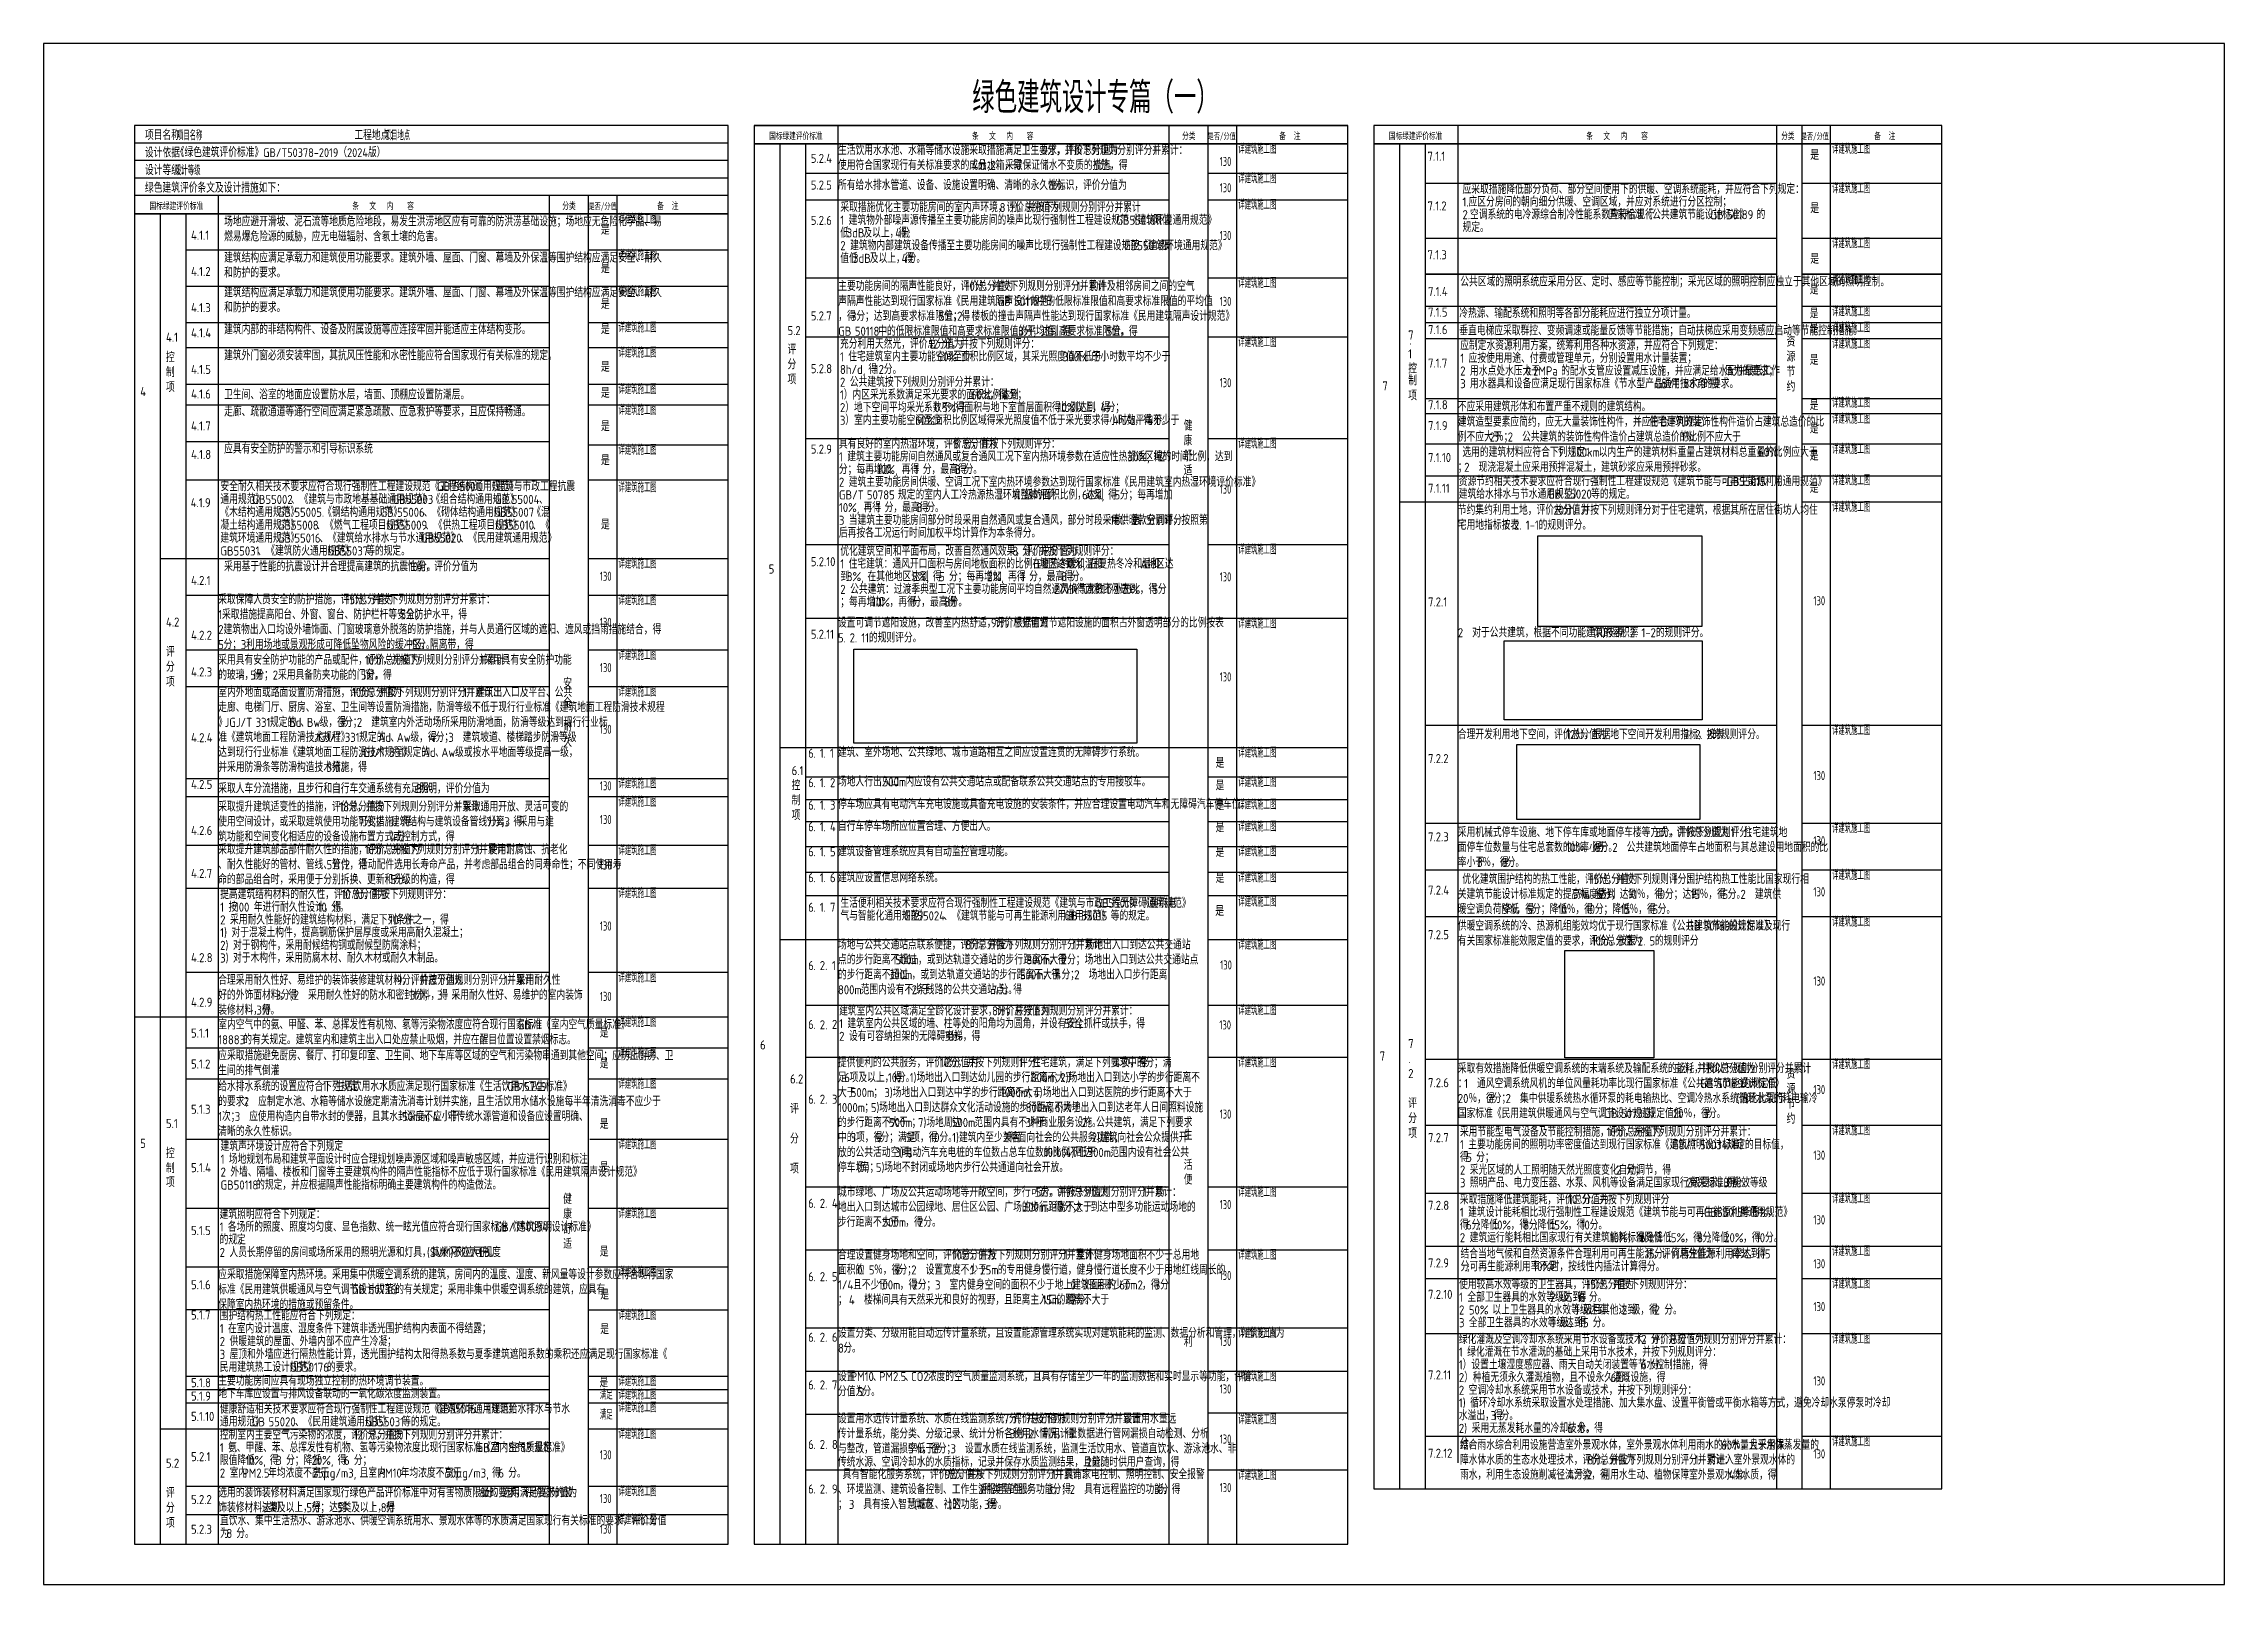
# Model space of a CAD drawing. Extents: x 94474582 to 94642782, y 24631448 to 24690848.
# Drawn here: x 94474582 to 94558682, y 24631448 to 24690848 of the extents above; entities that cross this region are included whole.
import ezdxf

# ---------------------------------------------------------------- set-up
doc = ezdxf.new("R2010")
doc.units = 0
doc.header["$LTSCALE"] = 1000
for name, color, linetype in [('A-Text(建筑文字)', 33, 'Continuous'), ('A-TXT', 7, 'Continuous'), ('C-ANNO-TTLB', 7, 'Continuous'), ('PUB_TITLE', 4, 'Continuous')]:
    doc.layers.add(name, color=color, linetype=linetype)
doc.styles.add('-黑体', font='simhei.ttf', dxfattribs={"width": 0.7})
doc.styles.get("Standard").update_dxf_attribs({"font": 'gbenor.shx', "bigfont": 'gbcbig.shx'})
doc.styles.add('宋体', font='', dxfattribs={"width": 0.7})
doc.styles.get('宋体').set_extended_font_data('SimSun')

msp = doc.modelspace()

# ---------------------------------------------------------------- texts
at = {"layer": 'A-Text(建筑文字)'}
for s, height, p in [('应采取措施降低部分负荷、部分空间使用下的供暖、空调系统能耗，并应符合下列规定：', 337.59, (94529301, 24685058)), ('采取措施优化主要功能房间的室内声环境，评价总分值为', 337.59, (94505307, 24684355)), ('1', 350, (94505307, 24683865)), ('建筑物外部噪声源传播至主要功能房间的噪声比现行强制性工程建设规范《建筑环境通用规范》', 337.59, (94505628, 24683865)), ('8', 350, (94511451, 24684355)), ('分。并按下列规则分别评分并累计', 337.59, (94511830, 24684355)), (':', 350, (94515516, 24684355)), ('GB55016', 350, (94515950, 24683865)), ('限值', 337.6, (94517379, 24683865)), ('1.', 350, (94529301, 24684568)), ('2.', 350, (94529301, 24684078)), ('应区分房间的朝向细分供暖、空调区域，并应对系统进行分区控制；', 337.59, (94529534, 24684568)), ('空调系统的电冷源综合制冷性能系数应符合现行', 337.59, (94529592, 24684078)), ('国家标准《公共建筑节能设计标准》', 337.59, (94534928, 24684078)), ('GB', 350, (94538860, 24684078)), ('50189', 350, (94539502, 24684078)), ('的', 338, (94540640, 24684078)), ('低', 338, (94505307, 24683375)), ('3dB', 350, (94505553, 24683375)), ('及以上，得', 337.6, (94506195, 24683375)), ('4', 350, (94507424, 24683375)), ('分', 338, (94507657, 24683375)), (';', 350, (94507903, 24683375)), ('规定。', 337.6, (94529301, 24683588)), ('值低', 337.6, (94505307, 24682395)), ('2', 350, (94505307, 24682885)), ('建筑物内部建筑设备传播至主要功能房间的噪声比现行强制性工程建设规范《建筑环境通用规范》', 337.59, (94505687, 24682885)), ('3dB', 350, (94505799, 24682395)), ('及以上，得', 337.6, (94506441, 24682395)), ('4', 350, (94507669, 24682395)), ('分。', 337.6, (94507903, 24682395)), ('GB55016', 350, (94516254, 24682885)), ('限', 338, (94517683, 24682885)), ('公共区域的照明系统应采用分区、定时、感应等节能控制；采光区域的照明控制应独立于其他区域的照明控制。', 337.59, (94529215, 24681489)), ('充分利用天然光，评价总分值为', 337.59, (94505293, 24679091)), ('12', 350, (94508734, 24679091)), ('分，并按下列规则评分：', 337.59, (94509259, 24679091)), ('应制定水资源利用方案，统筹利用各种水资源，并应符合下列规定：', 337.59, (94529213, 24679033)), ('1', 350, (94505293, 24678601)), ('8h/d,', 350, (94505293, 24678111)), ('住宅建筑室内主要功能空间至少', 337.59, (94505614, 24678601)), ('得', 338, (94506387, 24678111)), ('12', 350, (94506633, 24678111)), ('分。', 337.6, (94506983, 24678111)), ('60%', 350, (94509055, 24678601)), ('面积比例区域，其采光照度值不低于', 337.59, (94509959, 24678601)), ('300lx', 350, (94513891, 24678601)), ('的小时数平均不少于', 337.6, (94514999, 24678601)), ('1', 350, (94529213, 24678543)), ('2', 350, (94529213, 24678053)), ('应按使用用途、付费或管理单元，分别设置用水计量装置；', 337.59, (94529534, 24678543)), ('用水点处水压大于', 337.6, (94529592, 24678053)), ('0.2MPa', 350, (94531733, 24678053)), ('的配水支管应设置减压设施，并应满足给水配件最低工作', 337.59, (94533104, 24678053)), ('压力的要求；', 337.6, (94539423, 24678053)), ('1', 350, (94505293, 24677131)), ('2', 350, (94505293, 24677621)), ('）内区采光系数满足采光要求的面积比例达到', 337.59, (94505439, 24677131)), ('公共建筑按下列规则分别评分并累计：', 337.59, (94505673, 24677621)), ('60%', 350, (94510354, 24677131)), ('，得', 337.6, (94511083, 24677131)), ('4', 350, (94511575, 24677131)), ('分；', 337.6, (94511808, 24677131)), ('3', 350, (94529213, 24677563)), ('用水器具和设备应满足现行国家标准《节水型产品通用技术条件》', 337.59, (94529592, 24677563)), ('GB/T18870', 350, (94536719, 24677563)), ('的要求。', 337.6, (94538586, 24677563)), ('2', 350, (94505293, 24676641)), ('）地下空间平均采光系数不小于', 337.59, (94505498, 24676641)), ('0.5%', 350, (94508938, 24676641)), ('得面积与地下室首层面积得比例达到', 337.59, (94509755, 24676641)), ('10%', 350, (94513687, 24676641)), ('以上，得', 337.6, (94514357, 24676641)), ('4', 350, (94515340, 24676641)), ('分；', 337.6, (94515574, 24676641)), ('3', 350, (94505293, 24676151)), ('）室内主要功能空间至少', 337.59, (94505498, 24676151)), ('60%', 350, (94508201, 24676151)), ('面积比例区域得采光照度值不低于采光要求得小时数平均不少于', 337.59, (94508930, 24676151)), ('4h/d', 350, (94515811, 24676151)), ('，得', 337.6, (94516657, 24676151)), ('4', 350, (94517148, 24676151)), ('分。', 337.6, (94517381, 24676151)), ('具有良好的室内热湿环境，评价总分值为', 337.59, (94505254, 24675236)), ('1', 350, (94505254, 24674746)), ('建筑主要功能房间自然通风或复合通风工况下室内热环境参数在适应性热舒适区域的时间比例，达到', 337.59, (94505575, 24674746)), ('8', 350, (94509677, 24675236)), ('分，并按下列规则评分：', 337.59, (94510057, 24675236)), ('30%,', 350, (94516388, 24674746)), ('得', 338, (94517394, 24674746)), ('2', 350, (94517640, 24674746)), ('分；每再增加', 337.6, (94505254, 24674256)), ('2', 350, (94505254, 24673766)), ('建筑主要功能房间供暖、空调工况下室内热环境参数达到现行国家标准《民用建筑室内热湿环境评价标准》', 337.59, (94505633, 24673766)), ('10%,', 350, (94506728, 24674256)), ('再得', 337.6, (94507676, 24674256)), ('1', 350, (94508168, 24674256)), ('分，最高得', 337.6, (94508489, 24674256)), ('8', 350, (94509717, 24674256)), ('分。', 337.6, (94510097, 24674256)), ('资源节约相关技术要求应符合现行强制性工程建设规范《建筑节能与可再生能源利用通用规范》', 337.59, (94529157, 24673795)), ('GB55015', 350, (94539478, 24673795)), ('、《', 337.6, (94540907, 24673795)), ('通用规范》', 337.6, (94481401, 24673101)), ('安全耐久相关技术要求应符合现行强制性工程建设规范《工程结构通用规范》', 337.59, (94481401, 24673598)), ('GB55002', 350, (94482630, 24673101)), ('、《建筑与市政地基基础通用规范》', 337.59, (94484118, 24673101)), ('GB55003', 350, (94488049, 24673101)), ('《组合结构通用规范》', 337.6, (94489537, 24673101)), ('GB', 350, (94489757, 24673598)), ('55001', 350, (94490398, 24673598)), ('、《建筑与市政工程抗震', 337.59, (94491361, 24673598)), ('GB', 350, (94491994, 24673101)), ('55004', 350, (94492636, 24673101)), ('GB/T', 350, (94505254, 24673276)), ('50785', 350, (94506333, 24673276)), ('规定的室内人工冷热源热湿环境整体评价', 337.59, (94507529, 24673276)), ('11', 350, (94511952, 24673276)), ('级的面积比例，达到', 337.6, (94512419, 24673276)), ('60%,', 350, (94514631, 24673276)), ('得', 338, (94515637, 24673276)), ('5', 350, (94515883, 24673276)), ('分；每再增加', 337.6, (94516087, 24673276)), ('建筑给水排水与节水通用规范》', 337.59, (94529157, 24673305)), ('GB', 350, (94532597, 24673305)), ('55020', 350, (94533239, 24673305)), ('等的规定。', 337.6, (94534260, 24673305)), ('凝土结构通用规范》', 337.6, (94481401, 24672107)), ('《木结构通用规范》', 337.6, (94481401, 24672604)), ('GB', 350, (94483613, 24672604)), ('GB55008', 350, (94483613, 24672107)), ('55005.', 350, (94484255, 24672604)), ('、《燃气工程项目规范》', 337.59, (94485101, 24672107)), ('《钢结构通用规范》', 337.6, (94485363, 24672604)), ('GB', 350, (94487575, 24672604)), ('GB55009', 350, (94487804, 24672107)), ('55006', 350, (94488216, 24672604)), ('、《砌体结构通用规范》', 337.59, (94489237, 24672604)), ('、《供热工程项目规范》', 337.59, (94489292, 24672107)), ('GB55007', 350, (94491940, 24672604)), ('GB55010', 350, (94491995, 24672107)), ('、《', 337.6, (94493425, 24672107)), ('《混', 337.6, (94493428, 24672604)), ('、', 338, (94493686, 24673101)), ('10%,', 350, (94505254, 24672786)), ('3', 350, (94505254, 24672296)), ('当建筑主要功能房间部分时段采用自然通风或复合通风，部分时段采用供暖、空调时，按照第', 337.59, (94505633, 24672296)), ('再得', 337.6, (94506202, 24672786)), ('1', 350, (94506693, 24672786)), ('分，最高得', 337.6, (94507014, 24672786)), ('8', 350, (94508243, 24672786)), ('分。', 337.6, (94508622, 24672786)), ('1', 350, (94515709, 24672296)), ('款、第', 337.6, (94515854, 24672296)), ('2', 350, (94516592, 24672296)), ('款分别评分', 337.6, (94516796, 24672296)), ('建筑环境通用规范》', 337.6, (94481401, 24671610)), ('GB', 350, (94483613, 24671610)), ('55016', 350, (94484255, 24671610)), ('、《建筑给水排水与节水通用规范》', 337.59, (94485217, 24671610)), ('GB55020', 350, (94489149, 24671610)), ('、《民用建筑通用规范》', 337.59, (94490637, 24671610)), ('后再按各工况运行时间加权平均计算作为本条得分。', 337.59, (94505254, 24671806)), ('GB55031', 350, (94481401, 24671113)), ('、《建筑防火通用规范》', 337.59, (94482830, 24671113)), ('GB55037', 350, (94485534, 24671113)), ('等的规定。', 337.6, (94487021, 24671113)), ('优化建筑空间和平面布局，改善自然通风效果，评价总分值为', 337.59, (94505306, 24671104)), ('1', 350, (94505306, 24670614)), ('住宅建筑：通风开口面积与房间地板面积的比例在夏热冬暖和温和', 337.59, (94505627, 24670614)), ('8', 350, (94511941, 24671104)), ('分，并按下列规则评分：', 337.59, (94512320, 24671104)), ('B', 350, (94512754, 24670614)), ('地区达到', 337.6, (94512987, 24670614)), ('12%,', 350, (94513970, 24670614)), ('在夏热冬冷和温和', 337.6, (94514918, 24670614)), ('A', 350, (94516884, 24670614)), ('地区达', 337.6, (94517146, 24670614)), ('到', 338, (94505306, 24670124)), ('2', 350, (94505306, 24669634)), ('8%,', 350, (94505552, 24670124)), ('公共建筑：过渡季典型工况下主要功能房间平均自然通风换气次数不小于', 337.59, (94505685, 24669634)), ('在其他地区达到', 337.6, (94506354, 24670124)), ('5%,', 350, (94508074, 24670124)), ('得', 338, (94508876, 24670124)), ('5', 350, (94509122, 24670124)), ('分；每再增加', 337.6, (94509501, 24670124)), ('2%,', 350, (94510976, 24670124)), ('再得', 337.6, (94511778, 24670124)), ('1', 350, (94512269, 24670124)), ('分，最高得', 337.6, (94512590, 24670124)), ('2', 350, (94513549, 24669634)), ('次', 338, (94513753, 24669634)), ('8', 350, (94513819, 24670124)), ('/h', 350, (94513999, 24669634)), ('分。', 337.6, (94514198, 24670124)), ('得面积比例达到', 337.6, (94514407, 24669634)), ('70%', 350, (94516128, 24669634)), ('，得', 337.6, (94516857, 24669634)), ('5', 350, (94517348, 24669634)), ('分', 338, (94517552, 24669634)), ('；每再增加', 337.6, (94505306, 24669144)), ('10%', 350, (94506535, 24669144)), ('，再得', 337.6, (94507206, 24669144)), ('1', 350, (94507943, 24669144)), ('分，最高得', 337.6, (94508089, 24669144)), ('8', 350, (94509317, 24669144)), ('分。', 337.6, (94509522, 24669144)), ('提高建筑结构材料的耐久性，评价总分值为', 337.59, (94481392, 24657871)), ('10', 350, (94486061, 24657871)), ('分，并按下列规则评分：', 337.59, (94486586, 24657871)), ('1', 350, (94481392, 24657381)), ('按', 338, (94481713, 24657381)), ('100', 350, (94481959, 24657381)), ('年进行耐久性设计，得', 337.6, (94482688, 24657381)), ('10', 350, (94485145, 24657381)), ('分。', 337.6, (94485670, 24657381)), ('气与智能化通用规范》', 337.6, (94505313, 24657045)), ('生活便利相关技术要求应符合现行强制性工程建设规范《建筑与市政工程无障碍通用规范》', 337.59, (94505313, 24657535)), ('GB55024', 350, (94507770, 24657045)), ('、《建筑节能与可再生能源利用通用规范》', 337.59, (94509287, 24657045)), ('GB', 350, (94513956, 24657045)), ('55015', 350, (94514597, 24657045)), ('GB55019', 350, (94515142, 24657535)), ('等的规定。', 337.6, (94515735, 24657045)), ('、《建筑电', 337.6, (94516573, 24657535)), ('1)', 350, (94481392, 24656401)), ('2', 350, (94481392, 24656891)), ('采用耐久性能好的建筑结构材料，满足下列条件之一，得', 337.59, (94481771, 24656891)), ('对于混凝土构件，提高钢筋保护层厚度或采用高耐久混凝土；', 337.59, (94481829, 24656401)), ('10', 350, (94487915, 24656891)), ('分：', 337.6, (94488440, 24656891)), ('2)', 350, (94481392, 24655911)), ('3)', 350, (94481392, 24655421)), ('对于钢构件，采用耐候结构钢或耐候型防腐涂料；', 337.59, (94481888, 24655911)), ('对于木构件，采用防腐木材、耐久木材或耐久木制品。', 337.59, (94481888, 24655421)), ('建筑室内公共区域满足全龄化设计要求，评价总分值为', 337.59, (94505262, 24653383)), ('1', 350, (94505262, 24652893)), ('建筑室内公共区域的墙、柱等处的阳角均为圆角，并设有安全抓杆或扶手，得', 337.59, (94505583, 24652893)), ('8', 350, (94511160, 24653383)), ('分，并按下列规则分别评分并累计：', 337.59, (94511364, 24653383)), ('5', 350, (94513939, 24652893)), ('分；', 337.6, (94514143, 24652893)), ('2', 350, (94505262, 24652403)), ('设有可容纳担架的无障碍电梯，得', 337.59, (94505642, 24652403)), ('3', 350, (94509328, 24652403)), ('分。', 337.6, (94509532, 24652403)), ('采用节能型电气设备及节能控制措施，评价总分值为', 337.59, (94529203, 24648715)), ('10', 350, (94534855, 24648715)), ('分，并按下列规则分别评分并累计：', 337.59, (94535205, 24648715)), ('建筑声环境设计应符合下列规定', 337.59, (94481406, 24648161)), ('场地规划布局和建筑平面设计时应合理规划噪声源区域和噪声敏感区域，并应进行识别和标注', 337.59, (94481727, 24647664)), (':', 350, (94484846, 24648161)), ('得', 338, (94529203, 24647735)), ('1', 350, (94529203, 24648225)), ('5', 350, (94529449, 24647735)), ('主要功能房间的照明功率密度值达到现行国家标准《建筑照明设计标准》', 337.59, (94529524, 24648225)), ('分；', 337.6, (94529828, 24647735)), ('GB/T', 350, (94537388, 24648225)), ('50034', 350, (94538467, 24648225)), ('规定的目标值，', 337.6, (94539517, 24648225)), ('1', 350, (94481406, 24647664)), ('2', 350, (94481406, 24647167)), ('外墙、隔墙、楼板和门窗等主要建筑构件的隔声性能指标不应低于现行国家标准《民用建筑隔声设计规范》', 337.59, (94481785, 24647167)), (';', 350, (94491802, 24647664)), ('2', 350, (94529203, 24647245)), ('采光区域的人工照明随天然光照度变化自动调节，得', 337.59, (94529582, 24647245)), ('2', 350, (94535234, 24647245)), ('分；', 337.6, (94535614, 24647245)), ('GB50118', 350, (94481406, 24646670)), ('的规定，并应根据隔声性能指标明确主要建筑构件的构造做法。', 337.59, (94482777, 24646670)), ('采取措施降低建筑能耗，评价总分值为', 337.59, (94529198, 24646107)), ('3', 350, (94529203, 24646755)), ('照明产品、电力变压器、水泵、风机等设备满足国家现行有关标准的能效等级', 337.59, (94529582, 24646755)), ('10', 350, (94533376, 24646107)), ('分。并按下列规则评分', 337.6, (94533901, 24646107)), ('2', 350, (94537938, 24646755)), ('级要求，得', 337.6, (94538142, 24646755)), ('3', 350, (94539370, 24646755)), ('分。', 337.6, (94539750, 24646755)), ('建筑照明应符合下列规定：', 337.59, (94481369, 24645539)), ('1', 350, (94529198, 24645617)), ('建筑设计能耗相比现行强制性工程建设规范《建筑节能与可再生能源利用通用规范》', 337.59, (94529519, 24645617)), (':', 350, (94536358, 24646107)), ('GB55015', 350, (94538611, 24645617)), ('降低', 337.6, (94540040, 24645617)), ('5%', 350, (94540532, 24645617)), ('，', 338, (94541057, 24645617)), ('1', 350, (94481369, 24645049)), ('的规定', 337.6, (94481369, 24644559)), ('各场所的照度、照度均匀度、显色指数、统一眩光值应符合现行国家标准《建筑照明设计标准》', 337.59, (94481690, 24645049)), (';', 350, (94482107, 24644559)), ('GB/T50034', 350, (94492011, 24645049)), ('得', 338, (94529198, 24645127)), ('2', 350, (94529198, 24644637)), ('6', 350, (94529444, 24645127)), ('建筑运行能耗相比国家现行有关建筑能耗标准降低', 337.59, (94529577, 24644637)), ('分', 338, (94529648, 24645127)), (';', 350, (94529894, 24645127)), ('降低', 337.6, (94529996, 24645127)), ('10%', 350, (94530487, 24645127)), ('，得', 337.6, (94531158, 24645127)), ('8', 350, (94531649, 24645127)), ('分', 338, (94531854, 24645127)), (';', 350, (94532099, 24645127)), ('降低', 337.6, (94532201, 24645127)), ('15%', 350, (94532693, 24645127)), ('，得', 337.6, (94533364, 24645127)), ('10', 350, (94533855, 24645127)), ('分。', 337.6, (94534205, 24645127)), ('10%', 350, (94534983, 24644637)), ('，得', 337.6, (94535654, 24644637)), ('6', 350, (94536146, 24644637)), ('分', 338, (94536350, 24644637)), (';', 350, (94536596, 24644637)), ('降低', 337.6, (94536698, 24644637)), ('15%', 350, (94537189, 24644637)), ('，得', 337.6, (94537860, 24644637)), ('8', 350, (94538352, 24644637)), ('分', 338, (94538556, 24644637)), (';', 350, (94538801, 24644637)), ('降低', 337.6, (94538904, 24644637)), ('20%', 350, (94539395, 24644637)), ('，得', 337.6, (94540124, 24644637)), ('10', 350, (94540616, 24644637)), ('分。', 337.6, (94540966, 24644637)), ('2', 350, (94481369, 24644069)), ('人员长期停留的房间或场所采用的照明光源和灯具，其频闪效应可视度', 337.59, (94481748, 24644069)), ('(SVM)', 350, (94489367, 24644069)), ('不应大于', 337.6, (94490358, 24644069)), ('1.3', 350, (94491341, 24644069)), ('。', 338, (94491779, 24644069)), ('结合当地气候和自然资源条件合理利用可再生能源，评价总分值为', 337.59, (94529224, 24644013)), ('分', 338, (94529224, 24643523)), ('可再生能源利用率不足', 337.6, (94529572, 24643523)), ('10%', 350, (94532030, 24643523)), ('时，按线性内插法计算得分。', 337.59, (94532700, 24643523)), ('15', 350, (94536351, 24644013)), ('分，可再生能源利用率达到', 337.59, (94536701, 24644013)), ('10%', 350, (94539650, 24644013)), ('，得', 337.6, (94540321, 24644013)), ('15', 350, (94540812, 24644013)), ('使用较高水效等级的卫生器具，评价总分值为', 337.59, (94529168, 24642832)), (';', 350, (94529470, 24643523)), ('15', 350, (94534083, 24642832)), ('分，并按下列规则评分：', 337.59, (94534433, 24642832)), ('1', 350, (94529168, 24642342)), ('2', 350, (94529168, 24641852)), ('全部卫生器具的水效等级达到', 337.59, (94529489, 24642342)), ('50%', 350, (94529547, 24641852)), ('以上卫生器具的水效等级达到', 337.59, (94530452, 24641852)), ('2', 350, (94532684, 24642342)), ('级，得', 337.6, (94533063, 24642342)), ('1', 350, (94533646, 24641852)), ('8', 350, (94533800, 24642342)), ('级且其他达到', 337.6, (94533967, 24641852)), ('分。', 337.6, (94534179, 24642342)), ('2', 350, (94535442, 24641852)), ('级，得', 337.6, (94535821, 24641852)), ('12', 350, (94536558, 24641852)), ('分。', 337.6, (94537083, 24641852)), ('1', 350, (94481375, 24641134)), ('围护结构热工性能应符合下列规定：', 337.59, (94481375, 24641631)), ('在室内设计温度、湿度条件下建筑非透光围护结构内表面不得结露；', 337.59, (94481696, 24641134)), ('3', 350, (94529168, 24641362)), ('全部卫生器具的水效等级达到', 337.59, (94529547, 24641362)), ('1', 350, (94532742, 24641362)), ('级，得', 337.6, (94533063, 24641362)), ('15', 350, (94533800, 24641362)), ('分。', 337.6, (94534325, 24641362)), ('2', 350, (94481375, 24640637)), ('3', 350, (94481375, 24640140)), ('供暖建筑的屋面、外墙内部不应产生冷凝；', 337.59, (94481755, 24640637)), ('屋顶和外墙应进行隔热性能计算，透光围护结构太阳得热系数与夏季建筑遮阳系数的乘积还应满足现行国家标准《', 337.59, (94481755, 24640140)), ('绿化灌溉及空调冷却水系统采用节水设备或技术，评价总分值为', 337.59, (94529161, 24640718)), ('1', 350, (94529161, 24640228)), ('绿化灌溉在节水灌溉的基础上采用节水技术，并按下列规则评分：', 337.59, (94529482, 24640228)), ('12', 350, (94536042, 24640718)), ('分，并按下列规则分别评分并累计：', 337.59, (94536567, 24640718)), ('民用建筑热工设计规范》', 337.59, (94481375, 24639643)), ('GB50176', 350, (94484079, 24639643)), ('的要求。', 337.6, (94485508, 24639643)), ('1', 350, (94529161, 24639738)), ('）设置土壤湿度感应器、雨天自动关闭装置等节水控制措施，得', 337.59, (94529307, 24639738)), ('）种植无须永久灌溉植物，且不设永久灌溉设施，得', 337.59, (94529366, 24639248)), ('6', 350, (94536188, 24639738)), ('分。', 337.6, (94536567, 24639738)), ('2', 350, (94529161, 24639248)), ('2', 350, (94529161, 24638758)), ('空调冷却水系统采用节水设备或技术，并按下列规则评分：', 337.59, (94529541, 24638758)), ('6', 350, (94535018, 24639248)), ('分。', 337.6, (94535222, 24639248)), ('健康舒适相关技术要求应符合现行强制性工程建设规范《建筑环境通用规范》', 337.59, (94481385, 24638037)), ('GB55016', 350, (94489740, 24638037)), ('、《建筑给水排水与节水', 337.59, (94491169, 24638037)), ('水溢出，得', 337.6, (94529161, 24637778)), ('1)', 350, (94529161, 24638268)), ('循环冷却水系统采取设置水处理措施、加大集水盘、设置平衡管或平衡水箱等方式，避免冷却水泵停泵时冷却', 337.59, (94529599, 24638268)), ('3', 350, (94530390, 24637778)), ('分。', 337.6, (94530769, 24637778)), ('控制室内主要空气污染物的浓度，评价总分值为', 337.59, (94481378, 24637034)), ('通用规范》', 337.6, (94481385, 24637540)), ('GB', 350, (94482613, 24637540)), ('55020', 350, (94483255, 24637540)), ('、《民用建筑通用规范》', 337.59, (94484276, 24637540)), ('12', 350, (94486539, 24637034)), ('GB55031', 350, (94486979, 24637540)), ('分，并按下列规则分别评分并累计：', 337.59, (94487064, 24637034)), ('等的规定。', 337.6, (94488408, 24637540)), ('2)', 350, (94529161, 24637288)), ('采用无蒸发耗水量的冷却技术，得', 337.59, (94529657, 24637288)), ('6', 350, (94533343, 24637288)), ('分。', 337.6, (94533723, 24637288)), ('1', 350, (94481378, 24636544)), ('限值降低', 337.6, (94481378, 24636054)), ('氨、甲醒、苯、总挥发性有机物、氢等污染物浓度比现行国家标准《室内空气质量标准》', 337.59, (94481699, 24636544)), ('10%,', 350, (94482361, 24636054)), ('得', 338, (94483309, 24636054)), ('3', 350, (94483555, 24636054)), ('分；降低', 337.6, (94483934, 24636054)), ('20%,', 350, (94484917, 24636054)), ('得', 338, (94485923, 24636054)), ('6', 350, (94486169, 24636054)), ('分；', 337.6, (94486548, 24636054)), ('GB/T', 350, (94491283, 24636544)), ('18883', 350, (94492362, 24636544)), ('规定', 337.6, (94493500, 24636544)), ('2', 350, (94481378, 24635564)), ('室内', 337.6, (94481758, 24635564)), ('PM2.5', 350, (94482249, 24635564)), ('年均浓度不高于', 337.6, (94483241, 24635564)), ('25', 350, (94484961, 24635564)), ('μ', 338, (94485369, 24635564)), ('g/m3,', 350, (94485615, 24635564)), ('且室内', 337.6, (94486767, 24635564)), ('PM10', 350, (94487504, 24635564)), ('年均浓度不高于', 337.6, (94488350, 24635564)), ('50', 350, (94490070, 24635564)), ('μ', 338, (94490479, 24635564)), ('g/m3,', 350, (94490724, 24635564)), ('得', 338, (94491877, 24635564)), ('6', 350, (94492122, 24635564)), ('分。', 337.6, (94492501, 24635564)), ('直饮水、集中生活热水、游泳池水、供暖空调系统用水、景观水体等的水质满足国家现行有关标准的要求，评价分值', 337.59, (94481387, 24633726)), ('为', 338, (94481387, 24633236)), ('8', 350, (94481633, 24633236)), ('分。', 337.6, (94482012, 24633236))]:
    msp.add_text(s, height=height, dxfattribs=at).set_placement(p)
at = {"layer": 'A-TXT'}
for s, height, p in [('绿色建筑设计专篇（一）', 1200, (94510396, 24688168)), ('项目名称：', 337.6, (94478490, 24687138)), ('设计依据：', 337.6, (94478490, 24686464)), ('《绿色建筑评价标准》GB/T50378-2019（2024版）', 337.59, (94479676, 24686477)), (' 工程地点：', 337.6, (94486384, 24687138)), ('生活饮用水水池、水箱等储水设施采取措施满足卫生要求，评价总分值为', 337.59, (94505217, 24686559)), ('9', 350, (94513081, 24686559)), ('分，并按下列规则分别评分并累计：', 337.59, (94513287, 24686559)), ('1', 350, (94517393, 24686559)), ('是', 338, (94542713, 24686371)), ('设计等级：', 337.6, (94478490, 24685789)), ('5.2.4', 350, (94504168, 24686249)), ('使用符合国家现行有关标准要求的成品水箱，得', 337.59, (94505217, 24685982)), ('4', 350, (94510378, 24685982)), ('分；', 337.6, (94510611, 24685982)), ('2', 350, (94511103, 24685982)), ('采取保证储水不变质的措施，得', 337.59, (94511657, 24685982)), ('5', 350, (94515098, 24685982)), ('分。', 337.6, (94515302, 24685982)), ('7.1.1', 350, (94527952, 24686334)), ('绿色建筑评价条文及设计措施如下：', 337.59, (94478490, 24685108)), ('5.2.5', 350, (94504168, 24685220)), ('所有给水排水管道、设备、设施设置明确、清晰的永久性标识，评价分值为', 337.59, (94505217, 24685212)), ('8', 350, (94513327, 24685212)), ('分。', 337.6, (94513531, 24685212)), ('5.2.6', 350, (94504168, 24683859)), ('7.1.2', 350, (94527952, 24684415)), ('是', 338, (94542713, 24684315)), ('4.1.1', 350, (94480268, 24683286)), ('场地应避开滑坡、泥石流等地质危险地段，易发生洪涝地区应有可靠的防洪涝基础设施；场地应无危险化学品、易', 337.59, (94481544, 24683808)), ('燃易爆危险源的威胁，应无电磁辐射、含氡土壤的危害。', 337.59, (94481544, 24683231)), ('是', 338, (94496074, 24683486)), ('建筑结构应满足承载力和建筑使用功能要求。建筑外墙、屋面、门窗、幕墙及外保温等围护结构应满足安全、耐久', 337.59, (94481544, 24682413)), ('7.1.3', 350, (94527952, 24682532)), ('是', 338, (94542713, 24682366)), ('4.1.2', 350, (94480268, 24681890)), ('和防护的要求。', 337.6, (94481544, 24681835)), ('是', 338, (94496074, 24682001)), ('主要功能房间的隔声性能良好，评价总分值为', 337.59, (94505226, 24681318)), ('分，并按下列规则分别评分并累计：', 337.59, (94510491, 24681318)), ('构件及相邻房间之间的空气', 337.59, (94514919, 24681318)), ('4.1.3', 350, (94480268, 24680495)), ('和防护的要求。', 337.6, (94481544, 24680497)), ('建筑结构应满足承载力和建筑使用功能要求。建筑外墙、屋面、门窗、幕墙及外保温等围护结构应满足安全、耐久', 337.59, (94481544, 24681075)), ('是', 338, (94496074, 24680622)), ('声隔声性能达到现行国家标准《民用建筑隔声设计规范》', 337.59, (94505226, 24680740)), ('10', 350, (94510141, 24681318)), ('GB', 350, (94511370, 24680740)), ('50118', 350, (94512012, 24680740)), ('中的低限标准限值和高要求标准限值的平均值', 337.59, (94512916, 24680740)), ('1', 350, (94514423, 24681318)), ('7.1.4', 350, (94527972, 24681118)), ('是', 338, (94542693, 24681184)), ('建筑内部的非结构构件、设备及附属设施等应连接牢固并能适应主体结构变形。', 337.59, (94481544, 24679646)), ('是', 338, (94496074, 24679654)), ('5.2.7', 350, (94504168, 24680176)), ('，得', 337.6, (94505226, 24680163)), ('3', 350, (94505718, 24680163)), ('分；达到高要求标准限值，得', 337.59, (94505922, 24680163)), ('5', 350, (94509117, 24680163)), ('分；', 337.6, (94509321, 24680163)), ('2', 350, (94509812, 24680163)), ('楼板的撞击声隔声性能达到现行国家标准《民用建筑隔声设计规范》', 337.59, (94510367, 24680163)), ('7.1.5', 350, (94527972, 24680321)), ('7.1.6', 350, (94527972, 24679646)), ('冷热源、输配系统和照明等各部分能耗应进行独立分项计量。', 337.59, (94529177, 24680276)), ('是', 338, (94542693, 24680260)), ('是', 338, (94542693, 24679698)), ('4.1', 350, (94479302, 24679354)), ('4.1.4', 350, (94480268, 24679523)), ('评', 338, (94503269, 24678875)), ('5.2', 350, (94503269, 24679611)), ('GB', 350, (94505226, 24679585)), ('50118', 350, (94505868, 24679585)), ('中的低限标准限值和高要求标准限值的平均值，得', 337.59, (94506772, 24679585)), ('3', 350, (94512179, 24679585)), ('分；达到高要求标准限值，得', 337.59, (94512383, 24679585)), ('5', 350, (94515578, 24679585)), ('分。', 337.6, (94515782, 24679585)), ('7', 350, (94527207, 24679439)), ('.', 338, (94527253, 24679244)), ('垂直电梯应采取群控、变频调速或能量反馈等节能措施；自动扶梯应采用变频感应启动等节能控制措施。', 337.59, (94529177, 24679604)), ('资', 338, (94541798, 24679174)), ('控', 338, (94479302, 24678575)), ('制', 338, (94479302, 24677998)), ('4.1.5', 350, (94480268, 24678114)), ('建筑外门窗必须安装牢固，其抗风压性能和水密性能应符合国家现行有关标准的规定。', 337.59, (94481544, 24678644)), ('是', 338, (94496074, 24678202)), ('分', 338, (94503269, 24678298)), ('5.2.8', 350, (94504168, 24678142)), ('控', 338, (94527207, 24678135)), ('1', 350, (94527207, 24678713)), ('7.1.7', 350, (94527972, 24678358)), ('源', 338, (94541798, 24678597)), ('节', 338, (94541798, 24678019)), ('是', 338, (94542693, 24678470)), ('4', 350, (94478309, 24677256)), ('项', 338, (94479302, 24677420)), ('4.1.6', 350, (94480268, 24677165)), ('卫生间、浴室的地面应设置防水层，墙面、顶棚应设置防潮层。', 337.59, (94481544, 24677135)), ('是', 338, (94496074, 24677199)), ('项', 338, (94503269, 24677720)), ('7', 350, (94526208, 24677478)), ('制', 338, (94527207, 24677678)), ('约', 338, (94541798, 24677442)), ('走廊、疏散通道等通行空间应满足紧急疏散、应急救护等要求，且应保持畅通。', 337.59, (94481544, 24676479)), ('项', 338, (94527207, 24677100)), ('7.1.8', 350, (94527972, 24676751)), ('不应采用建筑形体和布置严重不规则的建筑结构。', 337.59, (94529121, 24676673)), ('是', 338, (94542693, 24676728)), ('4.1.7', 350, (94480268, 24675934)), ('是', 338, (94496074, 24675911)), ('健', 338, (94518546, 24675940)), ('7.1.9', 350, (94527972, 24675946)), ('例不应大于', 337.6, (94529121, 24675508)), ('建筑造型要素应简约，应无大量装饰性构件，并应符合下列规定', 337.59, (94529121, 24676085)), ('2', 350, (94530349, 24675508)), ('％；', 337.6, (94530553, 24675508)), ('2', 350, (94531045, 24675508)), ('公共建筑的装饰性构件造价占建筑总造价的比例不应大于', 337.59, (94531599, 24675508)), ('1', 350, (94536001, 24676085)), ('住宅建筑的装饰性构件造价占建筑总造价的比', 337.59, (94536497, 24676085)), ('1', 350, (94537743, 24675508)), ('％', 338, (94537889, 24675508)), ('是', 338, (94542693, 24675824)), ('4.1.8', 350, (94480268, 24674834)), ('应具有安全防护的警示和引导标识系统', 337.59, (94481544, 24675047)), ('是', 338, (94496074, 24674598)), ('5.2.9', 350, (94504168, 24675040)), ('康', 338, (94518546, 24675363)), ('舒', 338, (94518546, 24674785)), ('7.1.10', 350, (94527972, 24674716)), ('选用的建筑材料应符合下列规定：', 337.59, (94529296, 24674918)), ('1', 350, (94532982, 24674918)), ('500km', 350, (94533478, 24674918)), ('以内生产的建筑材料重量占建筑材料总重量的比例应大于', 337.59, (94534557, 24674918)), ('.', 350, (94538134, 24675508)), ('60', 350, (94540700, 24674918)), ('％', 338, (94541109, 24674918)), ('是', 338, (94542693, 24674778)), ('适', 338, (94518546, 24674208)), ('；', 338, (94529121, 24674340)), ('2', 350, (94529366, 24674340)), ('现浇混凝土应采用预拌混凝土，建筑砂浆应采用预拌砂浆。', 337.59, (94529920, 24674340)), ('4.1.9', 350, (94480256, 24672975)), ('7.1.11', 350, (94527972, 24673530)), ('是', 338, (94542693, 24673534)), ('是', 338, (94496074, 24672124)), ('宅用地指标按表', 337.6, (94529121, 24672110)), ('节约集约利用土地，评价总分值为', 337.59, (94529121, 24672688)), ('7', 350, (94530841, 24672110)), ('2', 350, (94531291, 24672110)), ('1-1', 350, (94531741, 24672110)), ('的规则评分。', 337.6, (94532236, 24672110)), ('20', 350, (94532807, 24672688)), ('分，并按下列规则评分：', 337.59, (94533215, 24672688)), ('1', 350, (94536093, 24672688)), ('对于住宅建筑，根据其所在居住街坊人均住', 337.59, (94536589, 24672688)), ('.', 338, (94531045, 24672110)), ('.', 338, (94531495, 24672110)), ('采用基于性能的抗震设计并合理提高建筑的抗震性能，评价分值为', 337.59, (94481544, 24670508)), ('10', 350, (94488671, 24670508)), ('分。', 337.6, (94489021, 24670508)), ('5', 350, (94502545, 24670417)), ('5.2.10', 350, (94504168, 24670701)), ('4.2.1', 350, (94480268, 24669978)), ('采取保障人员安全的防护措施，评价总分值为', 337.59, (94481317, 24669237)), ('15', 350, (94486232, 24669237)), ('分，并按下列规则分别评分并累计：', 337.59, (94486582, 24669237)), ('7.2.1', 350, (94527972, 24669148)), ('4.2', 350, (94479302, 24668372)), ('4.2.2', 350, (94480268, 24667864)), ('1', 350, (94481317, 24668659)), ('2', 350, (94481317, 24668082)), ('采取措施提高阳台、外窗、窗台、防护栏杆等安全防护水平，得', 337.59, (94481463, 24668659)), ('建筑物出入口均设外墙饰面、门窗玻璃意外脱落的防护措施，并与人员通行区域的遮阳、遮风或挡雨措施结合，得', 337.59, (94481522, 24668082)), ('5', 350, (94488344, 24668659)), ('分；', 337.6, (94488548, 24668659)), ('5.2.11', 350, (94504168, 24667903)), ('设置可调节遮阳设施，改善室内热舒适，评价总分值为', 337.59, (94505217, 24668342)), ('9', 350, (94511115, 24668342)), ('分，根据可调节遮阳设施的面积占外窗透明部分的比例按表', 337.59, (94511321, 24668342)), ('2', 350, (94529121, 24667962)), ('对于公共建筑，根据不同功能建筑的容积率', 337.59, (94529675, 24667962)), ('(R)', 350, (94534344, 24667962)), ('按表', 337.6, (94534811, 24667962)), ('7', 350, (94535302, 24667962)), ('2', 350, (94535752, 24667962)), ('1-2', 350, (94536202, 24667962)), ('的规则评分。', 337.6, (94536756, 24667962)), ('评', 338, (94479302, 24667217)), ('5', 350, (94481317, 24667504)), ('分；', 337.6, (94481522, 24667504)), ('3', 350, (94482188, 24667504)), ('利用场地或景观形成可降低坠物风险的缓冲区、隔离带，得', 337.59, (94482392, 24667504)), ('5', 350, (94488782, 24667504)), ('分。', 337.6, (94488986, 24667504)), ('5', 350, (94505217, 24667765)), ('.', 338, (94505422, 24667765)), ('2', 350, (94505667, 24667765)), ('.', 338, (94505872, 24667765)), ('11', 350, (94506117, 24667765)), ('的规则评分。', 337.6, (94506409, 24667765)), ('.', 338, (94535506, 24667962)), ('.', 338, (94535956, 24667962)), ('分', 338, (94479302, 24666639)), ('4.2.3', 350, (94480268, 24666450)), ('采用具有安全防护功能的产品或配件，评价总分值为', 337.59, (94481317, 24666905)), ('的玻璃，得', 337.6, (94481317, 24666328)), ('5', 350, (94482546, 24666328)), ('分；', 337.6, (94482750, 24666328)), ('2', 350, (94483417, 24666328)), ('采用具备防夹功能的门窗，得', 337.59, (94483621, 24666328)), ('5', 350, (94486816, 24666328)), ('10', 350, (94486970, 24666905)), ('分。', 337.6, (94487020, 24666328)), ('分，并按下列规则分别评分并累计：', 337.59, (94487320, 24666905)), ('1', 350, (94491427, 24666905)), ('采用具有安全防护功能', 337.6, (94491572, 24666905)), ('项', 338, (94479302, 24666062)), ('室内外地面或路面设置防滑措施，评价总分值为', 337.59, (94481317, 24665660)), ('10', 350, (94486478, 24665660)), ('分，并按下列规则分别评分并累计：', 337.59, (94486828, 24665660)), ('1', 350, (94490760, 24665660)), ('建筑出入口及平台、公共', 337.59, (94491256, 24665660)), ('安', 338, (94494621, 24666009)), ('走廊、电梯门厅、厨房、浴室、卫生间等设置防滑措施，防滑等级不低于现行行业标准《建筑地面工程防滑技术规程', 337.59, (94481317, 24665082)), ('》', 338, (94481317, 24664505)), ('JGJ/T', 350, (94481563, 24664505)), ('331', 350, (94482759, 24664505)), ('规定的', 337.6, (94483313, 24664505)), ('Bd', 350, (94484050, 24664505)), ('Bw', 350, (94484734, 24664505)), ('级，得', 337.6, (94485230, 24664505)), ('3', 350, (94485967, 24664505)), ('分；', 337.6, (94486171, 24664505)), ('2', 350, (94486662, 24664505)), ('建筑室内外活动场所采用防滑地面，防滑等级达到现行行业标', 337.59, (94487217, 24664505)), ('全', 338, (94494617, 24665243)), ('4.2.4', 350, (94480268, 24663916)), ('准《建筑地面工程防滑技术规程》', 337.59, (94481317, 24663927)), ('、', 338, (94484488, 24664505)), ('JGJ/T', 350, (94485004, 24663927)), ('331', 350, (94486199, 24663927)), ('规定的', 337.6, (94486754, 24663927)), ('Ad', 350, (94487491, 24663927)), ('、', 338, (94487958, 24663927)), ('Aw', 350, (94488203, 24663927)), ('级，得', 337.6, (94488728, 24663927)), ('4', 350, (94489466, 24663927)), ('分；', 337.6, (94489699, 24663927)), ('3', 350, (94490190, 24663927)), ('建筑坡道、楼梯踏步防滑等级', 337.59, (94490745, 24663927)), ('久', 338, (94494621, 24663736)), ('耐', 338, (94494621, 24664361)), ('合理开发利用地下空间，评价总分值为', 337.59, (94529121, 24664037)), ('12', 350, (94533298, 24664037)), ('分，根据地下空间开发利用指标，按表', 337.59, (94533648, 24664037)), ('7', 350, (94537826, 24664037)), ('.', 338, (94538030, 24664037)), ('2', 350, (94538276, 24664037)), ('.', 338, (94538480, 24664037)), ('2', 350, (94538726, 24664037)), ('的规则评分。', 337.6, (94538930, 24664037)), ('达到现行行业标准《建筑地面工程防滑技术规程》', 337.59, (94481317, 24663350)), ('JGJ/T', 350, (94486724, 24663350)), ('331', 350, (94487920, 24663350)), ('规定的', 337.6, (94488474, 24663350)), ('Ad', 350, (94489211, 24663350)), ('、', 338, (94489678, 24663350)), ('Aw', 350, (94489924, 24663350)), ('级或按水平地面等级提高一级，', 337.59, (94490449, 24663350)), ('6', 350, (94504066, 24663316)), ('.', 338, (94504270, 24663316)), ('1', 350, (94504516, 24663316)), ('.', 338, (94504662, 24663316)), ('1', 350, (94504908, 24663316)), ('建筑、室外场地、公共绿地、城市道路相互之间应设置连贯的无障碍步行系统。', 337.59, (94505217, 24663348)), ('是', 338, (94519778, 24662930)), ('7.2.2', 350, (94527972, 24663109)), ('4.2.5', 350, (94480268, 24662113)), ('采取人车分流措施，且步行和自行车交通系统有充足照明，评价分值为', 337.59, (94481317, 24661954)), ('并采用防滑条等防滑构造技术措施，得', 337.59, (94481317, 24662772)), ('3', 350, (94485495, 24662772)), ('分。', 337.6, (94485699, 24662772)), ('控', 338, (94503430, 24662068)), ('6.1', 350, (94503430, 24662645)), ('6', 350, (94504066, 24662181)), ('1', 350, (94504516, 24662181)), ('2', 350, (94504908, 24662181)), ('场地人行出入口', 337.6, (94505217, 24662213)), ('500m', 350, (94506938, 24662213)), ('内应设有公共交通站点或配备联系公共交通站点的专用接驳车。', 337.59, (94507813, 24662213)), ('是', 338, (94519778, 24662063)), ('采取提升建筑适变性的措施，评价总分值为', 337.59, (94481317, 24661249)), ('18', 350, (94485987, 24661249)), ('分，并按下列规则分别评分并累计：', 337.59, (94486337, 24661249)), ('8', 350, (94488936, 24661954)), ('分。', 337.6, (94489140, 24661954)), ('1', 350, (94490444, 24661249)), ('采取通用开放、灵活可变的', 337.59, (94490764, 24661249)), ('制', 338, (94503430, 24661490)), ('6', 350, (94504066, 24661315)), ('.', 338, (94504270, 24662181)), ('1', 350, (94504516, 24661315)), ('.', 338, (94504662, 24662181)), ('3', 350, (94504908, 24661315)), ('停车场应具有电动汽车充电设施或具备充电设施的安装条件，并应合理设置电动汽车和无障碍汽车停车位。', 337.59, (94505217, 24661346)), ('是', 338, (94519778, 24661295)), ('4.2.6', 350, (94480268, 24660339)), ('使用空间设计，或采取建筑使用功能可变措施，得', 337.59, (94481317, 24660672)), ('7', 350, (94486724, 24660672)), ('分；', 337.6, (94486928, 24660672)), ('2', 350, (94487420, 24660672)), ('建筑结构与建筑设备管线分离，得', 337.59, (94487974, 24660672)), ('7', 350, (94491660, 24660672)), ('分；', 337.6, (94491864, 24660672)), ('3', 350, (94492356, 24660672)), ('采用与建', 337.6, (94492910, 24660672)), ('项', 338, (94503430, 24660913)), ('6', 350, (94504066, 24660482)), ('.', 338, (94504270, 24661315)), ('1', 350, (94504516, 24660482)), ('.', 338, (94504662, 24661315)), ('4', 350, (94504908, 24660482)), ('自行车停车场所应位置合理、方便出入。', 337.59, (94505217, 24660499)), ('是', 338, (94519778, 24660447)), ('筑功能和空间变化相适应的设备设施布置方式或控制方式，得', 337.59, (94481317, 24660094)), ('采取提升建筑部品部件耐久性的措施，评价总分值为', 337.59, (94481317, 24659598)), ('10', 350, (94486970, 24659598)), ('分，并按下列规则分别评分并累计：', 337.59, (94487320, 24659598)), ('4', 350, (94487953, 24660094)), ('分', 338, (94488186, 24660094)), ('1', 350, (94491252, 24659598)), ('使用耐腐蚀、抗老化', 337.6, (94491747, 24659598)), ('6', 350, (94504066, 24659517)), ('.', 338, (94504270, 24660482)), ('1', 350, (94504516, 24659517)), ('.', 338, (94504662, 24660482)), ('5', 350, (94504908, 24659517)), ('建筑设备管理系统应具有自动监控管理功能。', 337.59, (94505217, 24659519)), ('是', 338, (94519778, 24659497)), ('7.2.3', 350, (94527972, 24660093)), ('采用机械式停车设施、地下停车库或地面停车楼等方式，评价总分值为', 337.59, (94529121, 24660261)), ('面停车位数量与住宅总套数的比率小于', 337.59, (94529121, 24659684)), ('10', 350, (94533298, 24659684)), ('％，得', 337.6, (94533648, 24659684)), ('8', 350, (94534385, 24659684)), ('分。', 337.6, (94534590, 24659684)), ('2', 350, (94535081, 24659684)), ('公共建筑地面停车占地面积与其总建设用地面积的比', 337.59, (94535635, 24659684)), ('8', 350, (94536739, 24660261)), ('分，并按下列规则评分：', 337.59, (94536943, 24660261)), ('1', 350, (94539646, 24660261)), ('住宅建筑地', 337.6, (94540142, 24660261)), ('4.2.7', 350, (94480268, 24658684)), ('、耐久性能好的管材、管线、管件，得', 337.59, (94481317, 24659020)), ('5', 350, (94485495, 24659020)), ('分；', 337.6, (94485699, 24659020)), ('2', 350, (94486191, 24659020)), ('活动配件选用长寿命产品，并考虑部品组合的同寿命性；不同使用寿', 337.59, (94486745, 24659020)), ('.', 338, (94504270, 24659517)), ('.', 338, (94504662, 24659517)), ('率小于', 337.6, (94529121, 24659106)), ('8', 350, (94529858, 24659106)), ('％，得', 337.6, (94530062, 24659106)), ('8', 350, (94530799, 24659106)), ('分。', 337.6, (94531003, 24659106)), ('命的部品组合时，采用便于分别拆换、更新和升级的构造，得', 337.59, (94481317, 24658443)), ('5', 350, (94487953, 24658443)), ('分。', 337.6, (94488157, 24658443)), ('6', 350, (94504066, 24658518)), ('.', 338, (94504270, 24658518)), ('1', 350, (94504516, 24658518)), ('.', 338, (94504662, 24658518)), ('6', 350, (94504908, 24658518)), ('建筑应设置信息网络系统。', 337.59, (94505217, 24658520)), ('是', 338, (94519778, 24658498)), ('7.2.4', 350, (94527972, 24658038)), ('关建筑节能设计标准规定的提高幅度达到', 337.59, (94529121, 24657877)), ('优化建筑围护结构的热工性能，评价总分值为', 337.59, (94529296, 24658454)), ('5', 350, (94533544, 24657877)), ('％，得', 337.6, (94533748, 24657877)), ('15', 350, (94534210, 24658454)), ('5', 350, (94534485, 24657877)), ('分，并按下列规则评分：', 337.59, (94534560, 24658454)), ('分；达到', 337.6, (94534690, 24657877)), ('10', 350, (94535673, 24657877)), ('％，得', 337.6, (94536023, 24657877)), ('10', 350, (94536760, 24657877)), ('分；达到', 337.6, (94537110, 24657877)), ('1', 350, (94537439, 24658454)), ('围护结构热工性能比国家现行相', 337.59, (94537934, 24658454)), ('15', 350, (94538093, 24657877)), ('％，得', 337.6, (94538443, 24657877)), ('15', 350, (94539180, 24657877)), ('分。', 337.6, (94539530, 24657877)), ('2', 350, (94540021, 24657877)), ('建筑供', 337.6, (94540576, 24657877)), ('6', 350, (94504066, 24657378)), ('.', 338, (94504270, 24657378)), ('1', 350, (94504516, 24657378)), ('.', 338, (94504662, 24657378)), ('7', 350, (94504908, 24657378)), ('是', 338, (94519767, 24657223)), ('暖空调负荷降低', 337.6, (94529121, 24657299)), ('5', 350, (94530841, 24657299)), ('％，得', 337.6, (94531045, 24657299)), ('5', 350, (94531782, 24657299)), ('分；降低', 337.6, (94531986, 24657299)), ('10', 350, (94532969, 24657299)), ('％，得', 337.6, (94533319, 24657299)), ('10', 350, (94534057, 24657299)), ('分；降低', 337.6, (94534407, 24657299)), ('15', 350, (94535390, 24657299)), ('％，得', 337.6, (94535740, 24657299)), ('15', 350, (94536477, 24657299)), ('分。', 337.6, (94536827, 24657299)), ('7.2.5', 350, (94527972, 24656320)), ('供暖空调系统的冷、热源机组能效均优于现行国家标准《公共建筑节能设计标准》', 337.59, (94529121, 24656656)), ('有关国家标准能效限定值的要求，评价总分值为', 337.59, (94529121, 24656078)), ('分，按表', 337.6, (94534631, 24656078)), ('的规则评分', 337.6, (94536718, 24656078)), ('GB', 350, (94537967, 24656656)), ('50189', 350, (94538609, 24656656)), ('的规定以及现行', 337.6, (94539573, 24656656)), ('4.2.8', 350, (94480268, 24655435)), ('场地与公共交通站点联系便捷，评价总分值为', 337.59, (94505217, 24655929)), ('点的步行距离不超过', 337.6, (94505217, 24655352)), ('500m', 350, (94507429, 24655352)), ('，或到达轨道交通站的步行距离不大于', 337.59, (94508304, 24655352)), ('8', 350, (94510132, 24655929)), ('分，并按下列规则分别评分并累计：', 337.59, (94510337, 24655929)), ('800m', 350, (94512482, 24655352)), ('，得', 337.6, (94513357, 24655352)), ('2', 350, (94513848, 24655352)), ('分；场地出入口到达公共交通站点', 337.59, (94514053, 24655352)), ('1', 350, (94514268, 24655929)), ('场地出入口到达公共交通站', 337.59, (94514764, 24655929)), ('10', 350, (94534281, 24656078)), ('7', 350, (94535614, 24656078)), ('.', 338, (94535818, 24656078)), ('2', 350, (94536064, 24656078)), ('.', 338, (94536268, 24656078)), ('5', 350, (94536514, 24656078)), ('合理采用耐久性好、易维护的装饰装修建筑材料，评价总分值为', 337.59, (94481317, 24654566)), ('9', 350, (94488198, 24654566)), ('分，并按下列规则分别评分并累计：', 337.59, (94488404, 24654566)), ('1', 350, (94492335, 24654566)), ('采用耐久性', 337.6, (94492831, 24654566)), ('6', 350, (94504066, 24655130)), ('.', 338, (94504270, 24655130)), ('2.', 350, (94504516, 24655130)), ('1', 350, (94504983, 24655130)), ('的步行距离不超过', 337.6, (94505217, 24654774)), ('300m', 350, (94507183, 24654774)), ('，或到达轨道交通站的步行距离不大于', 337.59, (94508058, 24654774)), ('500m', 350, (94512236, 24654774)), ('，得', 337.6, (94513111, 24654774)), ('4', 350, (94513603, 24654774)), ('分；', 337.6, (94513836, 24654774)), ('2', 350, (94514327, 24654774)), ('场地出入口步行距离', 337.6, (94514882, 24654774)), ('4.2.9', 350, (94480268, 24653717)), ('好的外饰面材料，得', 337.6, (94481317, 24653989)), ('3', 350, (94483529, 24653989)), ('分；', 337.6, (94483733, 24653989)), ('2', 350, (94484225, 24653989)), ('采用耐久性好的防水和密封材料，得', 337.59, (94484779, 24653989)), ('3', 350, (94488711, 24653989)), ('分；', 337.6, (94488915, 24653989)), ('3', 350, (94489757, 24653989)), ('采用耐久性好、易维护的室内装饰', 337.59, (94490311, 24653989)), ('800m', 350, (94505217, 24654197)), ('范围内设有不少于', 337.6, (94506092, 24654197)), ('2', 350, (94508058, 24654197)), ('条线路的公共交通站点，得', 337.59, (94508263, 24654197)), ('4', 350, (94511212, 24654197)), ('分。', 337.6, (94511445, 24654197)), ('装修材料，得', 337.6, (94481317, 24653411)), ('室内空气中的氨、甲醛、苯、总挥发性有机物、氡等污染物浓度应符合现行国家标准《室内空气质量标准》', 337.59, (94481317, 24652848)), ('3', 350, (94482792, 24653411)), ('分。', 337.6, (94482996, 24653411)), ('GB/T', 350, (94492867, 24652848)), ('6', 350, (94504066, 24652862)), ('2.', 350, (94504516, 24652847)), ('2', 350, (94504983, 24652862)), ('5.1.1', 350, (94480268, 24652526)), ('18883', 350, (94481317, 24652270)), ('的有关规定。建筑室内和建筑主出入口处应禁止吸烟，并应在醒目位置设置禁烟标志。', 337.59, (94482280, 24652270)), ('是', 338, (94496031, 24652537)), ('6', 350, (94502213, 24652070)), ('.', 338, (94504270, 24652862)), ('7', 350, (94527207, 24652122)), ('5.1.2', 350, (94480268, 24651334)), ('应采取措施避免厨房、餐厅、打印复印室、卫生间、地下车库等区域的空气和污染物串通到其他空间；应防止厨房、卫', 337.59, (94481317, 24651657)), ('生间的排气倒灌', 337.6, (94481317, 24651080)), ('是', 338, (94496031, 24651345)), ('提供便利的公共服务，评价总分值为', 337.59, (94505217, 24651388)), ('10', 350, (94509149, 24651388)), ('分，并按下列规则评分：', 337.59, (94509499, 24651388)), ('1', 350, (94512203, 24651388)), ('住宅建筑，满足下列要求中的', 337.59, (94512698, 24651388)), ('4', 350, (94515893, 24651388)), ('项，得', 337.6, (94516126, 24651388)), ('5', 350, (94516864, 24651388)), ('分；满', 337.6, (94517068, 24651388)), ('7', 350, (94526107, 24651642)), ('.', 338, (94527207, 24651545)), ('采取有效措施降低供暖空调系统的末端系统及输配系统的能耗，评价总分值为', 337.59, (94529121, 24651160)), ('5', 350, (94537476, 24651160)), ('分，并按以下规则分别评分并累计', 337.59, (94537680, 24651160)), ('给水排水系统的设置应符合下列规定', 337.59, (94481317, 24650465)), (':1', 350, (94485249, 24650465)), ('生活饮用水水质应满足现行国家标准《生活饮用水卫生标准》', 337.59, (94485833, 24650465)), ('GB', 350, (94492468, 24650465)), ('5749', 350, (94493110, 24650465)), ('6.2', 350, (94503370, 24650758)), ('足', 338, (94505217, 24650810)), ('大于', 337.6, (94505217, 24650233)), ('6', 350, (94505463, 24650810)), ('项及以上，得', 337.6, (94505667, 24650810)), ('500m', 350, (94505709, 24650233)), ('3)', 350, (94507005, 24650233)), ('10', 350, (94507142, 24650810)), ('场地出入口到达中学的步行距离不大于', 337.59, (94507326, 24650233)), ('分。', 337.6, (94507492, 24650810)), ('1)', 350, (94507983, 24650810)), ('场地出入口到达幼儿园的步行距离不大于', 337.59, (94508246, 24650810)), ('1000m', 350, (94511503, 24650233)), ('300m', 350, (94512669, 24650810)), ('4)', 350, (94512770, 24650233)), ('场地出入口到达医院的步行距离不大于', 337.59, (94513120, 24650233)), ('；', 338, (94513544, 24650810)), ('2)', 350, (94513790, 24650810)), ('场地出入口到达小学的步行距离不', 337.59, (94514111, 24650810)), ('2', 350, (94527207, 24650967)), ('7.2.6', 350, (94527972, 24650614)), ('：', 338, (94529121, 24650582)), ('1', 350, (94529366, 24650582)), ('通风空调系统风机的单位风量耗功率比现行国家标准《公共建筑节能设计标准》', 337.59, (94529862, 24650582)), ('GB', 350, (94538463, 24650582)), ('50189', 350, (94539105, 24650582)), ('的规定低', 337.6, (94540068, 24650582)), ('源', 338, (94541798, 24650369)), ('资', 338, (94541798, 24650946)), ('5.1.3', 350, (94480268, 24649590)), ('的要求；', 337.6, (94481317, 24649888)), ('2', 350, (94482300, 24649888)), ('应制定水池、水箱等储水设施定期清洗消毒计划并实施，且生活饮用水储水设施每半年清洗消毒不应少于', 337.59, (94482855, 24649888)), ('评', 338, (94503370, 24649603)), ('6', 350, (94504066, 24649978)), ('.', 338, (94504270, 24649978)), ('2.', 350, (94504516, 24649978)), ('3', 350, (94504983, 24649978)), ('1000m', 350, (94505217, 24649655)), ('；', 338, (94506238, 24649655)), ('5)', 350, (94506484, 24649655)), ('；', 338, (94506584, 24650233)), ('场地出入口到达群众文化活动设施的步行距离不大于', 337.59, (94506805, 24649655)), ('800m', 350, (94512457, 24649655)), ('；', 338, (94512524, 24650233)), ('；', 338, (94513332, 24649655)), ('6)', 350, (94513578, 24649655)), ('场地出入口到达老年人日间照料设施', 337.59, (94513899, 24649655)), ('评', 338, (94527207, 24649812)), ('国家标准《民用建筑供暖通风与空气调节设计规范》', 337.59, (94529121, 24649427)), ('20', 350, (94529121, 24650005)), ('％，得', 337.6, (94529529, 24650005)), ('2', 350, (94530266, 24650005)), ('分；', 337.6, (94530470, 24650005)), ('2', 350, (94530962, 24650005)), ('集中供暖系统热水循环泵的耗电输热比、空调冷热水系统循环水泵的耗电输冷', 337.59, (94531516, 24650005)), ('GB', 350, (94534773, 24649427)), ('50736', 350, (94535414, 24649427)), ('规定值低', 337.6, (94536435, 24649427)), ('20', 350, (94537418, 24649427)), ('％，得', 337.6, (94537826, 24649427)), ('3', 350, (94538564, 24649427)), ('分。', 337.6, (94538768, 24649427)), ('(', 350, (94539871, 24650005)), ('热', 338, (94539988, 24650005)), (')', 350, (94540234, 24650005)), ('比比现行', 337.6, (94540350, 24650005)), ('节', 338, (94541798, 24649791)), ('5.1', 350, (94479302, 24649041)), ('清晰的永久性标识。', 337.6, (94481317, 24648733)), ('1', 350, (94481317, 24649310)), ('次；', 337.6, (94481463, 24649310)), ('3', 350, (94481955, 24649310)), ('应使用构造内自带水封的便器，且其水封深度不应小于', 337.59, (94482509, 24649310)), ('50mm', 350, (94488407, 24649310)), ('；', 338, (94489340, 24649310)), ('4', 350, (94489586, 24649310)), ('非传统水源管道和设备应设置明确、', 337.59, (94490169, 24649310)), ('是', 338, (94496031, 24649013)), ('的步行距离不大于', 337.6, (94505217, 24649078)), ('中的', 337.6, (94505217, 24648500)), ('项，得', 337.6, (94505913, 24648500)), ('分；满足', 337.6, (94506855, 24648500)), ('500m', 350, (94507183, 24649078)), ('项，得', 337.6, (94508042, 24648500)), ('；', 338, (94508058, 24649078)), ('7)', 350, (94508304, 24649078)), ('场地周边', 337.6, (94508625, 24649078)), ('1)', 350, (94509620, 24648500)), ('500m', 350, (94509608, 24649078)), ('建筑内至少兼容', 337.6, (94509883, 24648500)), ('范围内具有不少于', 337.6, (94510483, 24649078)), ('种面向社会的公共服务功能；', 337.59, (94511807, 24648500)), ('3', 350, (94512449, 24649078)), ('种商业服务设施。', 337.6, (94512653, 24649078)), ('2', 350, (94514619, 24649078)), ('2)', 350, (94515002, 24648500)), ('公共建筑，满足下列要求', 337.59, (94515173, 24649078)), ('建筑向社会公众提供开', 337.6, (94515323, 24648500)), ('生', 338, (94518552, 24648587)), ('项', 338, (94527207, 24648657)), ('分', 338, (94527207, 24649235)), ('约', 338, (94541798, 24649214)), ('5', 350, (94478309, 24648276)), ('控', 338, (94479302, 24647886)), ('分', 338, (94503370, 24648448)), ('放的公共活动空间；', 337.6, (94505217, 24647923)), ('3', 350, (94505709, 24648500)), ('5', 350, (94506650, 24648500)), ('3)', 350, (94507429, 24647923)), ('电动汽车充电桩的车位数占总车位数的比例不低于', 337.59, (94507750, 24647923)), ('5', 350, (94507838, 24648500)), ('10', 350, (94508779, 24648500)), ('分。', 337.6, (94509129, 24648500)), ('2', 350, (94511603, 24648500)), ('10', 350, (94513156, 24647923)), ('％；', 337.6, (94513506, 24647923)), ('4)', 350, (94513998, 24647923)), ('周边', 337.6, (94514348, 24647923)), ('500m', 350, (94514839, 24647923)), ('范围内设有社会公共', 337.6, (94515714, 24647923)), ('7.2.7', 350, (94527972, 24648495)), ('制', 338, (94479302, 24647308)), ('5.1.4', 350, (94480268, 24647338)), ('是', 338, (94496031, 24647349)), ('项', 338, (94503370, 24647293)), ('停车场', 337.6, (94505217, 24647345)), ('(', 350, (94505955, 24647345)), ('库', 338, (94506071, 24647345)), (')', 350, (94506317, 24647345)), ('；', 338, (94506434, 24647345)), ('5)', 350, (94506680, 24647345)), ('场地不封闭或场地内步行公共通道向社会开放。', 337.59, (94507000, 24647345)), ('便', 338, (94518552, 24646868)), ('活', 338, (94518552, 24647432)), ('项', 338, (94479302, 24646765)), ('健', 338, (94494620, 24646121)), ('城市绿地、广场及公共运动场地等开敞空间，步行可达，评价总分值为', 337.59, (94505217, 24646393)), ('5', 350, (94512836, 24646393)), ('分，并按下列规则分别评分并累计：', 337.59, (94513040, 24646393)), ('1', 350, (94516972, 24646393)), ('场', 338, (94517467, 24646393)), ('康', 338, (94494620, 24645544)), ('6', 350, (94504066, 24645964)), ('.', 338, (94504270, 24645964)), ('2.', 350, (94504516, 24645964)), ('4', 350, (94504983, 24645964)), ('地出入口到达城市公园绿地、居住区公园、广场的步行距离不大于', 337.59, (94505217, 24645816)), ('步行距离不大于', 337.6, (94505217, 24645238)), ('500m', 350, (94506938, 24645238)), ('，得', 337.6, (94507813, 24645238)), ('2', 350, (94508304, 24645238)), ('分。', 337.6, (94508508, 24645238)), ('300m', 350, (94512344, 24645816)), ('，得', 337.6, (94513219, 24645816)), ('3', 350, (94513711, 24645816)), ('分；', 337.6, (94513915, 24645816)), ('2', 350, (94514406, 24645816)), ('到达中型多功能运动场地的', 337.59, (94514960, 24645816)), ('7.2.8', 350, (94527972, 24645887)), ('5.1.5', 350, (94480268, 24644916)), ('舒', 338, (94494620, 24644966)), ('适', 338, (94494620, 24644389)), ('是', 338, (94496031, 24644095)), ('合理设置健身场地和空间，评价总分值为', 337.59, (94505217, 24643972)), ('10', 350, (94509641, 24643972)), ('分，并按下列规则分别评分并累计：', 337.59, (94509991, 24643972)), ('1', 350, (94513923, 24643972)), ('室外健身场地面积不少于总用地', 337.59, (94514419, 24643972)), ('7.2.9', 350, (94527972, 24643665)), ('5.1.6', 350, (94480268, 24642825)), ('标准《民用建筑供暖通风与空气调节设计规范》', 337.59, (94481317, 24642638)), ('应采取措施保障室内热环境。采用集中供暖空调系统的建筑，房间内的温度、湿度、新风量等设计参数应符合现行国家', 337.59, (94481317, 24643215)), ('GB', 350, (94486478, 24642638)), ('50736', 350, (94487120, 24642638)), ('的有关规定；采用非集中供暖空调系统的建筑，应具有', 337.59, (94488141, 24642638)), ('6', 350, (94504066, 24643135)), ('.', 338, (94504270, 24643135)), ('2.', 350, (94504516, 24643135)), ('5', 350, (94504983, 24643135)), ('1/4', 350, (94505217, 24642817)), ('面积的', 337.6, (94505217, 24643395)), ('且不少于', 337.6, (94505801, 24642817)), ('0', 350, (94505955, 24643395)), ('.', 338, (94506159, 24643395)), ('5', 350, (94506405, 24643395)), ('％，得', 337.6, (94506609, 24643395)), ('100m', 350, (94506784, 24642817)), ('3', 350, (94507346, 24643395)), ('分；', 337.6, (94507550, 24643395)), ('，得', 337.6, (94507600, 24642817)), ('2', 350, (94508042, 24643395)), ('2', 350, (94508092, 24642817)), ('分；', 337.6, (94508296, 24642817)), ('设置宽度不少于', 337.6, (94508596, 24643395)), ('3', 350, (94508963, 24642817)), ('室内健身空间的面积不少于地上建筑面积的', 337.59, (94509517, 24642817)), ('1', 350, (94510316, 24643395)), ('.', 338, (94510462, 24643395)), ('25m', 350, (94510708, 24643395)), ('的专用健身慢行道，健身慢行道长度不少于用地红线周长的', 337.59, (94511378, 24643395)), ('0', 350, (94514186, 24642817)), ('3', 350, (94514636, 24642817)), ('％且不少于', 337.6, (94514840, 24642817)), ('60m2', 350, (94516069, 24642817)), ('，得', 337.6, (94516944, 24642817)), ('3', 350, (94517435, 24642817)), ('分', 338, (94517639, 24642817)), ('保障室内热环境的措施或预留条件。', 337.59, (94481317, 24642060)), ('是', 338, (94496048, 24642432)), ('；', 338, (94505217, 24642240)), ('4', 350, (94505638, 24642240)), ('楼梯间具有天然采光和良好的视野，且距离主入口的距离不大于', 337.59, (94506222, 24642240)), ('15m', 350, (94513102, 24642240)), ('，得', 337.6, (94513715, 24642240)), ('2', 350, (94514206, 24642240)), ('.', 338, (94514390, 24642817)), ('分。', 337.6, (94514411, 24642240)), ('7.2.10', 350, (94527972, 24642454)), ('5.1.7', 350, (94480268, 24641659)), ('是', 338, (94496048, 24641098)), ('设置分类、分级用能自动远传计量系统，且设置能源管理系统实现对建筑能耗的监测、数据分析和管理，评价分值为', 337.59, (94505217, 24640958)), ('6', 350, (94504066, 24640800)), ('.', 338, (94504270, 24640800)), ('2.', 350, (94504516, 24640800)), ('6', 350, (94504983, 24640800)), ('8', 350, (94505217, 24640381)), ('分。', 337.6, (94505422, 24640381)), ('利', 338, (94518552, 24640612)), ('设置', 337.6, (94505217, 24639284)), ('PM10', 350, (94505709, 24639284)), ('PM2.5', 350, (94506801, 24639284)), ('CO2', 350, (94508038, 24639284)), ('浓度的空气质量监测系统，且具有存储至少一年的监测数据和实时显示等功能，评价', 337.59, (94508680, 24639284)), ('7.2.11', 350, (94527972, 24639348)), ('5.1.8', 350, (94480268, 24639048)), ('5.1.9', 350, (94480269, 24638531)), ('地下车库应设置与排风设备联动的一氧化碳浓度监测装置。', 337.59, (94481317, 24638622)), ('主要功能房间应具有现场独立控制的热环境调节装置。', 337.59, (94481317, 24639113)), ('是', 338, (94496016, 24639051)), ('6', 350, (94504066, 24638963)), ('.', 338, (94504270, 24638963)), ('2.', 350, (94504516, 24638963)), ('7', 350, (94504983, 24638963)), ('分值为', 337.6, (94505217, 24638707)), ('5', 350, (94505955, 24638707)), ('分。', 337.6, (94506159, 24638707)), ('、', 338, (94506555, 24639284)), ('、', 338, (94507792, 24639284)), ('5.1.10', 350, (94480269, 24637750)), ('设置用水远传计量系统、水质在线监测系统，评价总分值为', 337.59, (94505217, 24637657)), ('7', 350, (94511607, 24637657)), ('分，并按下列规则分别评分并累计：', 337.59, (94511811, 24637657)), ('1', 350, (94515743, 24637657)), ('设置用水量远', 337.6, (94516239, 24637657)), ('传计量系统，能分类、分级记录、统计分析各种用水情况，得', 337.59, (94505217, 24637079)), ('3', 350, (94511853, 24637079)), ('分；', 337.6, (94512057, 24637079)), ('2', 350, (94512548, 24637079)), ('利用计量数据进行管网漏损自动检测、分析', 337.59, (94513102, 24637079)), ('5.2', 350, (94479302, 24635946)), ('5.2.1', 350, (94480269, 24636197)), ('6', 350, (94504066, 24636667)), ('.', 338, (94504270, 24636667)), ('2.', 350, (94504516, 24636667)), ('8', 350, (94504983, 24636667)), ('传统水源、空调冷却水的水质指标，记录并保存水质监测结果，且能随时供用户查询，得', 337.59, (94505217, 24635984)), ('与整改，管道漏损率低于', 337.59, (94505217, 24636502)), ('5', 350, (94507921, 24636502)), ('％，得', 337.6, (94508125, 24636502)), ('2', 350, (94508862, 24636502)), ('分；', 337.6, (94509066, 24636502)), ('3', 350, (94509558, 24636502)), ('设置水质在线监测系统，监测生活饮用水、管道直饮水、游泳池水、非', 337.59, (94510112, 24636502)), ('2', 350, (94514802, 24635984)), ('分。', 337.6, (94515006, 24635984)), ('7.2.12', 350, (94527972, 24636328)), ('结合雨水综合利用设施营造室外景观水体，室外景观水体利用雨水的补水量大于水体蒸发量的', 337.59, (94529204, 24636643)), ('分。', 337.6, (94529204, 24636710)), ('障水体水质的生态水处理技术，评价总分值为', 337.59, (94529204, 24636069)), ('8', 350, (94534119, 24636069)), ('分，并按下列规则分别评分并累计：', 337.59, (94534323, 24636069)), ('1', 350, (94538255, 24636069)), ('对进入室外景观水体的', 337.6, (94538751, 24636069)), ('60', 350, (94539280, 24636643)), ('％，且采用保', 337.6, (94539688, 24636643)), ('具有智能化服务系统，评价总分值为', 337.59, (94505392, 24635509)), ('9', 350, (94509324, 24635509)), ('分，并按下列规则分别评分并累计：', 337.59, (94509530, 24635509)), ('1', 350, (94513462, 24635509)), ('具有家电控制、照明控制、安全报警', 337.59, (94513957, 24635509)), ('雨水，利用生态设施削减径流污染，得', 337.59, (94529204, 24635495)), ('4', 350, (94533382, 24635495)), ('分；', 337.6, (94533615, 24635495)), ('2', 350, (94534107, 24635495)), ('利用水生动、植物保障室外景观水体水质，得', 337.59, (94534661, 24635495)), ('4', 350, (94539576, 24635495)), ('分。', 337.6, (94539809, 24635495)), ('评', 338, (94479302, 24634791)), ('分', 338, (94479302, 24634214)), ('5.2.2', 350, (94480268, 24634545)), ('饰装修材料达到', 337.6, (94481317, 24634230)), ('选用的装饰装修材料满足国家现行绿色产品评价标准中对有害物质限量的要求，评价总分值为', 337.59, (94481317, 24634807)), ('3', 350, (94483038, 24634230)), ('类及以上，得', 337.6, (94483242, 24634230)), ('5', 350, (94484716, 24634230)), ('分；达到', 337.6, (94484921, 24634230)), ('5', 350, (94485903, 24634230)), ('类及以上，得', 337.6, (94486108, 24634230)), ('8', 350, (94487582, 24634230)), ('分', 338, (94487786, 24634230)), ('8', 350, (94491393, 24634807)), ('分。选用满足要求的装', 337.6, (94491597, 24634807)), ('6', 350, (94504066, 24634950)), ('.', 338, (94504270, 24634950)), ('2.', 350, (94504516, 24634950)), ('9', 350, (94504983, 24634950)), ('、环境监测、建筑设备控制、工作生活服务等至少', 337.59, (94505217, 24634932)), ('；', 338, (94505217, 24634354)), ('3', 350, (94505638, 24634354)), ('具有接入智慧城市', 337.6, (94506192, 24634354)), ('(', 350, (94508158, 24634354)), ('城区、社区', 337.6, (94508275, 24634354)), (')', 350, (94509504, 24634354)), ('的功能，得', 337.6, (94509620, 24634354)), ('3', 350, (94510624, 24634932)), ('种类型的服务功能，得', 337.6, (94510828, 24634932)), ('3', 350, (94510849, 24634354)), ('分。', 337.6, (94511053, 24634354)), ('3', 350, (94513285, 24634932)), ('分；', 337.6, (94513490, 24634932)), ('2', 350, (94514156, 24634932)), ('具有远程监控的功能，得', 337.59, (94514710, 24634932)), ('3', 350, (94517414, 24634932)), ('分', 338, (94517618, 24634932)), ('项', 338, (94479302, 24633636)), ('5.2.3', 350, (94480268, 24633397))]:
    msp.add_text(s, height=height, dxfattribs=at).set_placement(p)
at = {"layer": 'A-TXT', "width": 0.7}
for s, height, style, p in [('国标绿建评价标准', 262.9, '-黑体', (94502562, 24687163)), ('条', 263, '-黑体', (94510384, 24687163)), ('文', 263, '-黑体', (94511046, 24687163)), ('内', 263, '-黑体', (94511708, 24687163)), ('容', 263, '-黑体', (94512502, 24687163)), ('分类', 262.9, '-黑体', (94518488, 24687163)), ('是否/分值', 240, '宋体', (94519475, 24687163)), ('备  注', 262.9, '-黑体', (94522235, 24687163)), ('国标绿建评价标准', 262.9, '-黑体', (94526462, 24687163)), ('条', 263, '-黑体', (94534075, 24687163)), ('文', 263, '-黑体', (94534736, 24687163)), ('内', 263, '-黑体', (94535398, 24687163)), ('容', 263, '-黑体', (94536192, 24687163)), ('分类', 262.9, '-黑体', (94541592, 24687163)), ('是否/分值', 240, '宋体', (94542350, 24687163)), ('备  注', 262.9, '-黑体', (94545179, 24687163)), ('国标绿建评价标准', 264.3, '宋体', (94478666, 24684465)), ('条', 264, '宋体', (94486484, 24684465)), ('文', 264, '宋体', (94487146, 24684465)), ('内', 264, '宋体', (94487808, 24684465)), ('容', 264, '宋体', (94488602, 24684465)), ('分类', 264.3, '宋体', (94494585, 24684465)), ('是否/分值', 240, '宋体', (94495598, 24684465)), ('备  注', 264.3, '宋体', (94498245, 24684465))]:
    msp.add_text(s, height=height, dxfattribs=dict(at, style=style)).set_placement(p)

# ---------------------------------------------------------------- blocks, each defined once
blk = doc.blocks.new('AutoBlock_20250323_0', base_point=(94479735, 24687127))
at = {"color": 1, "width": 0.7}
blk.add_attdef('项目名称_001', (94479722, 24687127), '', height=350, dxfattribs=at)
blk = doc.blocks.new('AutoBlock_20250323_1', base_point=(94479666, 24685779))
at = {"color": 1, "width": 0.7}
blk.add_attdef('星级目标_001', (94479653, 24685779), '', height=350, dxfattribs=at)
blk = doc.blocks.new('AutoBlock_20250323_3', base_point=(94496035, 24670139))
at = {"color": 1, "width": 0.8}
blk.add_attdef('4.2.1', (94496035, 24670139), '', height=350, dxfattribs=at)
blk = doc.blocks.new('AutoBlock_20250323_4', base_point=(94496035, 24668364))
at = {"color": 1, "width": 0.8}
blk.add_attdef('4.2.2', (94496035, 24668364), '', height=350, dxfattribs=at)
blk = doc.blocks.new('AutoBlock_20250323_5', base_point=(94496035, 24666615))
at = {"color": 1, "width": 0.8}
blk.add_attdef('4.2.3', (94496035, 24666615), '', height=350, dxfattribs=at)
blk = doc.blocks.new('AutoBlock_20250323_6', base_point=(94496035, 24664239))
at = {"color": 1, "width": 0.8}
blk.add_attdef('4.2.4', (94496035, 24664239), '', height=350, dxfattribs=at)
blk = doc.blocks.new('AutoBlock_20250323_7', base_point=(94496035, 24662060))
at = {"color": 1, "width": 0.8}
blk.add_attdef('4.2.5', (94496035, 24662060), '', height=350, dxfattribs=at)
blk = doc.blocks.new('AutoBlock_20250323_8', base_point=(94496035, 24660761))
at = {"color": 1, "width": 0.8}
blk.add_attdef('4.2.6', (94496035, 24660761), '', height=350, dxfattribs=at)
blk = doc.blocks.new('AutoBlock_20250323_9', base_point=(94496035, 24659005))
at = {"color": 1, "width": 0.8}
blk.add_attdef('4.2.7', (94496035, 24659005), '', height=350, dxfattribs=at)
blk = doc.blocks.new('AutoBlock_20250323_10', base_point=(94496035, 24656655))
at = {"color": 1, "width": 0.8}
blk.add_attdef('4.2.8', (94496035, 24656655), '', height=350, dxfattribs=at)
blk = doc.blocks.new('AutoBlock_20250323_11', base_point=(94496035, 24653942))
at = {"color": 1, "width": 0.8}
blk.add_attdef('4.2.9', (94496035, 24653942), '', height=350, dxfattribs=at)
blk = doc.blocks.new('AutoBlock_20250323_12', base_point=(94496046, 24638578))
at = {"color": 1, "width": 0.7}
blk.add_attdef('5.1.9_001', (94496038, 24638578), '', height=350, dxfattribs=at)
blk = doc.blocks.new('AutoBlock_20250323_13', base_point=(94496046, 24637805))
at = {"color": 1, "width": 0.7}
blk.add_attdef('5.1.10_001', (94496038, 24637805), '', height=350, dxfattribs=at)
blk = doc.blocks.new('AutoBlock_20250323_14', base_point=(94496035, 24636270))
at = {"color": 1, "width": 0.8}
blk.add_attdef('5.2.1', (94496035, 24636270), '', height=350, dxfattribs=at)
blk = doc.blocks.new('AutoBlock_20250323_15', base_point=(94496035, 24634585))
at = {"color": 1, "width": 0.8}
blk.add_attdef('5.2.2', (94496035, 24634585), '', height=350, dxfattribs=at)
blk = doc.blocks.new('AutoBlock_20250323_16', base_point=(94496035, 24633403))
at = {"color": 1, "width": 0.8}
blk.add_attdef('5.2.3', (94496035, 24633403), '', height=350, dxfattribs=at)
blk = doc.blocks.new('AutoBlock_20250323_17', base_point=(94519935, 24686130))
at = {"color": 1, "width": 0.8}
blk.add_attdef('5.2.4', (94519935, 24686130), '', height=350, dxfattribs=at)
blk = doc.blocks.new('AutoBlock_20250323_18', base_point=(94519935, 24685117))
at = {"color": 1, "width": 0.8}
blk.add_attdef('5.2.5', (94519935, 24685117), '', height=350, dxfattribs=at)
blk = doc.blocks.new('AutoBlock_20250323_19', base_point=(94519935, 24683278))
at = {"color": 1, "width": 0.8}
blk.add_attdef('5.2.6', (94519935, 24683278), '', height=350, dxfattribs=at)
blk = doc.blocks.new('AutoBlock_20250323_20', base_point=(94519935, 24680736))
at = {"color": 1, "width": 0.8}
blk.add_attdef('5.2.7', (94519935, 24680736), '', height=350, dxfattribs=at)
blk = doc.blocks.new('AutoBlock_20250323_21', base_point=(94519935, 24677601))
at = {"color": 1, "width": 0.8}
blk.add_attdef('5.2.8', (94519935, 24677601), '', height=350, dxfattribs=at)
blk = doc.blocks.new('AutoBlock_20250323_22', base_point=(94519935, 24673497))
at = {"color": 1, "width": 0.8}
blk.add_attdef('5.2.9', (94519935, 24673497), '', height=350, dxfattribs=at)
blk = doc.blocks.new('AutoBlock_20250323_23', base_point=(94519935, 24670116))
at = {"color": 1, "width": 0.8}
blk.add_attdef('5.2.10', (94519935, 24670116), '', height=350, dxfattribs=at)
blk = doc.blocks.new('AutoBlock_20250323_24', base_point=(94519935, 24666260))
at = {"color": 1, "width": 0.8}
blk.add_attdef('5.2.11', (94519935, 24666260), '', height=350, dxfattribs=at)
blk = doc.blocks.new('AutoBlock_20250323_25', base_point=(94519958, 24658287))
at = {"color": 1, "width": 0.8}
blk.add_attdef('6.2.1', (94519958, 24658287), '', height=350, dxfattribs=at)
blk = doc.blocks.new('AutoBlock_20250323_26', base_point=(94519923, 24656336))
at = {"color": 1, "width": 0.8}
blk.add_attdef('6.2.2', (94519923, 24656336), '', height=350, dxfattribs=at)
blk = doc.blocks.new('AutoBlock_20250323_27', base_point=(94519935, 24653230))
at = {"color": 1, "width": 0.8}
blk.add_attdef('6.2.3', (94519935, 24653230), '', height=350, dxfattribs=at)
blk = doc.blocks.new('AutoBlock_20250323_28', base_point=(94519935, 24650184))
at = {"color": 1, "width": 0.8}
blk.add_attdef('6.2.4', (94519935, 24650184), '', height=350, dxfattribs=at)
blk = doc.blocks.new('AutoBlock_20250323_29', base_point=(94519935, 24648241))
at = {"color": 1, "width": 0.8}
blk.add_attdef('6.2.5', (94519935, 24648241), '', height=350, dxfattribs=at)
blk = doc.blocks.new('AutoBlock_20250323_30', base_point=(94519935, 24646462))
at = {"color": 1, "width": 0.8}
blk.add_attdef('6.2.6', (94519935, 24646462), '', height=350, dxfattribs=at)
blk = doc.blocks.new('AutoBlock_20250323_31', base_point=(94519935, 24645271))
at = {"color": 1, "width": 0.8}
blk.add_attdef('6.2.7', (94519935, 24645271), '', height=350, dxfattribs=at)
blk = doc.blocks.new('AutoBlock_20250323_32', base_point=(94519935, 24643941))
at = {"color": 1, "width": 0.8}
blk.add_attdef('6.2.8', (94519935, 24643941), '', height=350, dxfattribs=at)
blk = doc.blocks.new('AutoBlock_20250323_33', base_point=(94519935, 24642068))
at = {"color": 1, "width": 0.8}
blk.add_attdef('6.2.9', (94519935, 24642068), '', height=350, dxfattribs=at)
blk = doc.blocks.new('AutoBlock_20250323_34', base_point=(94542835, 24669194))
at = {"color": 1, "width": 0.8}
blk.add_attdef('7.2.1', (94542835, 24669194), '', height=350, dxfattribs=at)
blk = doc.blocks.new('AutoBlock_20250323_35', base_point=(94542835, 24662454))
at = {"color": 1, "width": 0.8}
blk.add_attdef('7.2.2', (94542835, 24662454), '', height=350, dxfattribs=at)
blk = doc.blocks.new('AutoBlock_20250323_36', base_point=(94542835, 24659943))
at = {"color": 1, "width": 0.8}
blk.add_attdef('7.2.3', (94542835, 24659943), '', height=350, dxfattribs=at)
blk = doc.blocks.new('AutoBlock_20250323_37', base_point=(94542835, 24657973))
at = {"color": 1, "width": 0.8}
blk.add_attdef('7.2.4', (94542835, 24657973), '', height=350, dxfattribs=at)
blk = doc.blocks.new('AutoBlock_20250323_38', base_point=(94542835, 24654533))
at = {"color": 1, "width": 0.8}
blk.add_attdef('7.2.5', (94542835, 24654533), '', height=350, dxfattribs=at)
blk = doc.blocks.new('AutoBlock_20250323_39', base_point=(94542835, 24650348))
at = {"color": 1, "width": 0.8}
blk.add_attdef('7.2.6', (94542835, 24650348), '', height=350, dxfattribs=at)
blk = doc.blocks.new('AutoBlock_20250323_40', base_point=(94542835, 24647821))
at = {"color": 1, "width": 0.8}
blk.add_attdef('7.2.7', (94542835, 24647821), '', height=350, dxfattribs=at)
blk = doc.blocks.new('AutoBlock_20250323_41', base_point=(94542835, 24645328))
at = {"color": 1, "width": 0.8}
blk.add_attdef('7.2.8', (94542835, 24645328), '', height=350, dxfattribs=at)
blk = doc.blocks.new('AutoBlock_20250323_42', base_point=(94542835, 24643634))
at = {"color": 1, "width": 0.8}
blk.add_attdef('7.2.9', (94542835, 24643634), '', height=350, dxfattribs=at)
blk = doc.blocks.new('AutoBlock_20250323_43', base_point=(94542835, 24641981))
at = {"color": 1, "width": 0.8}
blk.add_attdef('7.2.10', (94542835, 24641981), '', height=350, dxfattribs=at)
blk = doc.blocks.new('AutoBlock_20250323_44', base_point=(94542835, 24639117))
at = {"color": 1, "width": 0.8}
blk.add_attdef('7.2.11', (94542835, 24639117), '', height=350, dxfattribs=at)
blk = doc.blocks.new('AutoBlock_20250323_45', base_point=(94542835, 24636304))
at = {"color": 1, "width": 0.8}
blk.add_attdef('7.2.12', (94542835, 24636304), '', height=350, dxfattribs=at)
blk = doc.blocks.new('AutoBlock_20250323_77', base_point=(94496767, 24683906))
at = {"color": 1, "width": 0.7}
blk.add_attdef('4.1.1措施_001', (94496753, 24683906), '', height=350, dxfattribs=at)
blk = doc.blocks.new('AutoBlock_20250323_78', base_point=(94496767, 24682511))
at = {"color": 1, "width": 0.7}
blk.add_attdef('4.1.2措施_001', (94496753, 24682511), '', height=350, dxfattribs=at)
blk = doc.blocks.new('AutoBlock_20250323_79', base_point=(94496767, 24681115))
at = {"color": 1, "width": 0.7}
blk.add_attdef('4.1.3措施_001', (94496753, 24681115), '', height=350, dxfattribs=at)
blk = doc.blocks.new('AutoBlock_20250323_80', base_point=(94496767, 24679720))
at = {"color": 1, "width": 0.7}
blk.add_attdef('4.1.4措施_001', (94496753, 24679720), '', height=350, dxfattribs=at)
blk = doc.blocks.new('AutoBlock_20250323_81', base_point=(94496767, 24678749))
at = {"color": 1, "width": 0.7}
blk.add_attdef('4.1.5措施_001', (94496753, 24678749), '', height=350, dxfattribs=at)
blk = doc.blocks.new('AutoBlock_20250323_82', base_point=(94496767, 24677340))
at = {"color": 1, "width": 0.7}
blk.add_attdef('4.1.6措施_001', (94496753, 24677340), '', height=350, dxfattribs=at)
blk = doc.blocks.new('AutoBlock_20250323_83', base_point=(94496767, 24676536))
at = {"color": 1, "width": 0.7}
blk.add_attdef('4.1.7措施_001', (94496753, 24676536), '', height=350, dxfattribs=at)
blk = doc.blocks.new('AutoBlock_20250323_84', base_point=(94496767, 24675000))
at = {"color": 1, "width": 0.7}
blk.add_attdef('4.1.8措施_001', (94496753, 24675000), '', height=350, dxfattribs=at)
blk = doc.blocks.new('AutoBlock_20250323_85', base_point=(94496767, 24674050))
at = {"color": 1, "width": 0.7}
blk.add_attdef('4.1.9措施_001', (94496753, 24674050), '', height=350, dxfattribs=at)
blk = doc.blocks.new('AutoBlock_20250323_86', base_point=(94496767, 24670613))
at = {"color": 1, "width": 0.7}
blk.add_attdef('4.2.1措施_001', (94496753, 24670613), '', height=350, dxfattribs=at)
blk = doc.blocks.new('AutoBlock_20250323_87', base_point=(94496767, 24669203))
at = {"color": 1, "width": 0.7}
blk.add_attdef('4.2.2措施_001', (94496753, 24669203), '', height=350, dxfattribs=at)
blk = doc.blocks.new('AutoBlock_20250323_88', base_point=(94496767, 24667089))
at = {"color": 1, "width": 0.7}
blk.add_attdef('4.2.3措施_001', (94496753, 24667089), '', height=350, dxfattribs=at)
blk = doc.blocks.new('AutoBlock_20250323_89', base_point=(94496767, 24665676))
at = {"color": 1, "width": 0.7}
blk.add_attdef('4.2.4措施_001', (94496753, 24665676), '', height=350, dxfattribs=at)
blk = doc.blocks.new('AutoBlock_20250323_90', base_point=(94496767, 24662138))
at = {"color": 1, "width": 0.7}
blk.add_attdef('4.2.5措施_001', (94496753, 24662138), '', height=350, dxfattribs=at)
blk = doc.blocks.new('AutoBlock_20250323_91', base_point=(94496767, 24661433))
at = {"color": 1, "width": 0.7}
blk.add_attdef('4.2.6措施_001', (94496753, 24661433), '', height=350, dxfattribs=at)
blk = doc.blocks.new('AutoBlock_20250323_92', base_point=(94496767, 24659564))
at = {"color": 1, "width": 0.7}
blk.add_attdef('4.2.7措施_001', (94496753, 24659564), '', height=350, dxfattribs=at)
blk = doc.blocks.new('AutoBlock_20250323_93', base_point=(94496767, 24657910))
at = {"color": 1, "width": 0.7}
blk.add_attdef('4.2.8措施_001', (94496753, 24657910), '', height=350, dxfattribs=at)
blk = doc.blocks.new('AutoBlock_20250323_94', base_point=(94496767, 24654660))
at = {"color": 1, "width": 0.7}
blk.add_attdef('4.2.9措施_001', (94496753, 24654660), '', height=350, dxfattribs=at)
blk = doc.blocks.new('AutoBlock_20250323_95', base_point=(94496767, 24652942))
at = {"color": 1, "width": 0.7}
blk.add_attdef('5.1.1措施_001', (94496753, 24652942), '', height=350, dxfattribs=at)
blk = doc.blocks.new('AutoBlock_20250323_96', base_point=(94496767, 24651751))
at = {"color": 1, "width": 0.7}
blk.add_attdef('5.1.2措施_001', (94496753, 24651751), '', height=350, dxfattribs=at)
blk = doc.blocks.new('AutoBlock_20250323_97', base_point=(94496767, 24650559))
at = {"color": 1, "width": 0.7}
blk.add_attdef('5.1.3措施_001', (94496753, 24650559), '', height=350, dxfattribs=at)
blk = doc.blocks.new('AutoBlock_20250323_98', base_point=(94496767, 24648227))
at = {"color": 1, "width": 0.7}
blk.add_attdef('5.1.4措施_001', (94496753, 24648227), '', height=350, dxfattribs=at)
blk = doc.blocks.new('AutoBlock_20250323_99', base_point=(94496767, 24645563))
at = {"color": 1, "width": 0.7}
blk.add_attdef('5.1.5措施_001', (94496753, 24645563), '', height=350, dxfattribs=at)
blk = doc.blocks.new('AutoBlock_20250323_100', base_point=(94496767, 24643309))
at = {"color": 1, "width": 0.7}
blk.add_attdef('5.1.6措施_001', (94496753, 24643309), '', height=350, dxfattribs=at)
blk = doc.blocks.new('AutoBlock_20250323_101', base_point=(94496767, 24641646))
at = {"color": 1, "width": 0.7}
blk.add_attdef('5.1.7措施_001', (94496753, 24641646), '', height=350, dxfattribs=at)
blk = doc.blocks.new('AutoBlock_20250323_102', base_point=(94496767, 24639095))
at = {"color": 1, "width": 0.7}
blk.add_attdef('5.1.8措施_001', (94496753, 24639095), '', height=350, dxfattribs=at)
blk = doc.blocks.new('AutoBlock_20250323_103', base_point=(94496767, 24638578))
at = {"color": 1, "width": 0.7}
blk.add_attdef('5.1.9措施_001', (94496753, 24638578), '', height=350, dxfattribs=at)
blk = doc.blocks.new('AutoBlock_20250323_104', base_point=(94496767, 24638087))
at = {"color": 1, "width": 0.7}
blk.add_attdef('5.1.10措施_001', (94496753, 24638087), '', height=350, dxfattribs=at)
blk = doc.blocks.new('AutoBlock_20250323_105', base_point=(94496767, 24637060))
at = {"color": 1, "width": 0.7}
blk.add_attdef('5.2.1措施_001', (94496753, 24637060), '', height=350, dxfattribs=at)
blk = doc.blocks.new('AutoBlock_20250323_106', base_point=(94496767, 24634852))
at = {"color": 1, "width": 0.7}
blk.add_attdef('5.2.2措施_001', (94496753, 24634852), '', height=350, dxfattribs=at)
blk = doc.blocks.new('AutoBlock_20250323_107', base_point=(94496767, 24633764))
at = {"color": 1, "width": 0.7}
blk.add_attdef('5.2.3措施_001', (94496753, 24633764), '', height=350, dxfattribs=at)
blk = doc.blocks.new('AutoBlock_20250323_108', base_point=(94520667, 24686604))
at = {"color": 1, "width": 0.7}
blk.add_attdef('5.2.4措施_001', (94520653, 24686604), '', height=350, dxfattribs=at)
blk = doc.blocks.new('AutoBlock_20250323_109', base_point=(94520667, 24685468))
at = {"color": 1, "width": 0.7}
blk.add_attdef('5.2.5措施_001', (94520653, 24685468), '', height=350, dxfattribs=at)
blk = doc.blocks.new('AutoBlock_20250323_110', base_point=(94520667, 24684454))
at = {"color": 1, "width": 0.7}
blk.add_attdef('5.2.6措施_001', (94520653, 24684454), '', height=350, dxfattribs=at)
blk = doc.blocks.new('AutoBlock_20250323_111', base_point=(94520667, 24681435))
at = {"color": 1, "width": 0.7}
blk.add_attdef('5.2.7措施_001', (94520653, 24681435), '', height=350, dxfattribs=at)
blk = doc.blocks.new('AutoBlock_20250323_112', base_point=(94520667, 24679155))
at = {"color": 1, "width": 0.7}
blk.add_attdef('5.2.8措施_001', (94520653, 24679155), '', height=350, dxfattribs=at)
blk = doc.blocks.new('AutoBlock_20250323_113', base_point=(94520667, 24675243))
at = {"color": 1, "width": 0.7}
blk.add_attdef('5.2.9措施_001', (94520653, 24675243), '', height=350, dxfattribs=at)
blk = doc.blocks.new('AutoBlock_20250323_114', base_point=(94520667, 24671159))
at = {"color": 1, "width": 0.7}
blk.add_attdef('5.2.10措施_001', (94520653, 24671159), '', height=350, dxfattribs=at)
blk = doc.blocks.new('AutoBlock_20250323_115', base_point=(94520667, 24668309))
at = {"color": 1, "width": 0.7}
blk.add_attdef('5.2.11措施_001', (94520653, 24668309), '', height=350, dxfattribs=at)
blk = doc.blocks.new('AutoBlock_20250323_116', base_point=(94520667, 24663329))
at = {"color": 1, "width": 0.7}
blk.add_attdef('6.1.1措施_001', (94520653, 24663329), '', height=350, dxfattribs=at)
blk = doc.blocks.new('AutoBlock_20250323_117', base_point=(94520667, 24662785))
at = {"color": 1, "width": 0.7}
blk.add_attdef('6.1.2措施_001', (94520653, 24662785), '', height=350, dxfattribs=at)
blk = doc.blocks.new('AutoBlock_20250323_118', base_point=(94520667, 24662242))
at = {"color": 1, "width": 0.7}
blk.add_attdef('6.1.3措施_001', (94520653, 24662242), '', height=350, dxfattribs=at)
blk = doc.blocks.new('AutoBlock_20250323_119', base_point=(94520667, 24661698))
at = {"color": 1, "width": 0.7}
blk.add_attdef('6.1.4措施_001', (94520653, 24661698), '', height=350, dxfattribs=at)
blk = doc.blocks.new('AutoBlock_20250323_120', base_point=(94520667, 24661169))
at = {"color": 1, "width": 0.7}
blk.add_attdef('6.1.5措施_001', (94520653, 24661169), '', height=350, dxfattribs=at)
blk = doc.blocks.new('AutoBlock_20250323_121', base_point=(94520667, 24660640))
at = {"color": 1, "width": 0.7}
blk.add_attdef('6.1.6措施_001', (94520653, 24660640), '', height=350, dxfattribs=at)
blk = doc.blocks.new('AutoBlock_20250323_122', base_point=(94520667, 24660075))
at = {"color": 1, "width": 0.7}
blk.add_attdef('6.1.7措施_001', (94520653, 24660075), '', height=350, dxfattribs=at)
blk = doc.blocks.new('AutoBlock_20250323_123', base_point=(94520667, 24659059))
at = {"color": 1, "width": 0.7}
blk.add_attdef('6.2.1措施_001', (94520653, 24659059), '', height=350, dxfattribs=at)
blk = doc.blocks.new('AutoBlock_20250323_124', base_point=(94520667, 24656894))
at = {"color": 1, "width": 0.7}
blk.add_attdef('6.2.2措施_001', (94520653, 24656894), '', height=350, dxfattribs=at)
blk = doc.blocks.new('AutoBlock_20250323_125', base_point=(94520667, 24655209))
at = {"color": 1, "width": 0.7}
blk.add_attdef('6.2.3措施_001', (94520653, 24655209), '', height=350, dxfattribs=at)
blk = doc.blocks.new('AutoBlock_20250323_126', base_point=(94520667, 24650658))
at = {"color": 1, "width": 0.7}
blk.add_attdef('6.2.4措施_001', (94520653, 24650658), '', height=350, dxfattribs=at)
blk = doc.blocks.new('AutoBlock_20250323_127', base_point=(94520667, 24649025))
at = {"color": 1, "width": 0.7}
blk.add_attdef('6.2.5措施_001', (94520653, 24649025), '', height=350, dxfattribs=at)
blk = doc.blocks.new('AutoBlock_20250323_128', base_point=(94520667, 24646777))
at = {"color": 1, "width": 0.7}
blk.add_attdef('6.2.6措施_001', (94520653, 24646777), '', height=350, dxfattribs=at)
blk = doc.blocks.new('AutoBlock_20250323_129', base_point=(94520667, 24645745))
at = {"color": 1, "width": 0.7}
blk.add_attdef('6.2.7措施_001', (94520653, 24645745), '', height=350, dxfattribs=at)
blk = doc.blocks.new('AutoBlock_20250323_130', base_point=(94520667, 24644689))
at = {"color": 1, "width": 0.7}
blk.add_attdef('6.2.8措施_001', (94520653, 24644689), '', height=350, dxfattribs=at)
blk = doc.blocks.new('AutoBlock_20250323_131', base_point=(94520667, 24642542))
at = {"color": 1, "width": 0.7}
blk.add_attdef('6.2.9措施_001', (94520653, 24642542), '', height=350, dxfattribs=at)
blk = doc.blocks.new('AutoBlock_20250323_132', base_point=(94543567, 24686604))
at = {"color": 1, "width": 0.7}
blk.add_attdef('7.1.1措施_001', (94543553, 24686604), '', height=350, dxfattribs=at)
blk = doc.blocks.new('AutoBlock_20250323_133', base_point=(94543567, 24685085))
at = {"color": 1, "width": 0.7}
blk.add_attdef('7.1.2措施_001', (94543553, 24685085), '', height=350, dxfattribs=at)
blk = doc.blocks.new('AutoBlock_20250323_134', base_point=(94543567, 24682966))
at = {"color": 1, "width": 0.7}
blk.add_attdef('7.1.3措施_001', (94543553, 24682966), '', height=350, dxfattribs=at)
blk = doc.blocks.new('AutoBlock_20250323_135', base_point=(94543567, 24681574))
at = {"color": 1, "width": 0.7}
blk.add_attdef('7.1.4措施_001', (94543553, 24681574), '', height=350, dxfattribs=at)
blk = doc.blocks.new('AutoBlock_20250323_136', base_point=(94543567, 24680341))
at = {"color": 1, "width": 0.7}
blk.add_attdef('7.1.5措施_001', (94543553, 24680341), '', height=350, dxfattribs=at)
blk = doc.blocks.new('AutoBlock_20250323_137', base_point=(94543567, 24679717))
at = {"color": 1, "width": 0.7}
blk.add_attdef('7.1.6措施_001', (94543553, 24679717), '', height=350, dxfattribs=at)
blk = doc.blocks.new('AutoBlock_20250323_138', base_point=(94543567, 24679093))
at = {"color": 1, "width": 0.7}
blk.add_attdef('7.1.7措施_001', (94543553, 24679093), '', height=350, dxfattribs=at)
blk = doc.blocks.new('AutoBlock_20250323_139', base_point=(94543567, 24676819))
at = {"color": 1, "width": 0.7}
blk.add_attdef('7.1.8措施_001', (94543553, 24676819), '', height=350, dxfattribs=at)
blk = doc.blocks.new('AutoBlock_20250323_140', base_point=(94543567, 24676199))
at = {"color": 1, "width": 0.7}
blk.add_attdef('7.1.9措施_001', (94543553, 24676199), '', height=350, dxfattribs=at)
blk = doc.blocks.new('AutoBlock_20250323_141', base_point=(94543567, 24675031))
at = {"color": 1, "width": 0.7}
blk.add_attdef('7.1.10措施_001', (94543553, 24675031), '', height=350, dxfattribs=at)
blk = doc.blocks.new('AutoBlock_20250323_142', base_point=(94543567, 24673827))
at = {"color": 1, "width": 0.7}
blk.add_attdef('7.1.11措施_001', (94543553, 24673827), '', height=350, dxfattribs=at)
blk = doc.blocks.new('AutoBlock_20250323_143', base_point=(94543567, 24672801))
at = {"color": 1, "width": 0.7}
blk.add_attdef('7.2.1措施_001', (94543553, 24672801), '', height=350, dxfattribs=at)
blk = doc.blocks.new('AutoBlock_20250323_144', base_point=(94543567, 24664193))
at = {"color": 1, "width": 0.7}
blk.add_attdef('7.2.2措施_001', (94543553, 24664193), '', height=350, dxfattribs=at)
blk = doc.blocks.new('AutoBlock_20250323_145', base_point=(94543567, 24660417))
at = {"color": 1, "width": 0.7}
blk.add_attdef('7.2.3措施_001', (94543553, 24660417), '', height=350, dxfattribs=at)
blk = doc.blocks.new('AutoBlock_20250323_146', base_point=(94543567, 24658610))
at = {"color": 1, "width": 0.7}
blk.add_attdef('7.2.4措施_001', (94543553, 24658610), '', height=350, dxfattribs=at)
blk = doc.blocks.new('AutoBlock_20250323_147', base_point=(94543567, 24656811))
at = {"color": 1, "width": 0.7}
blk.add_attdef('7.2.5措施_001', (94543553, 24656811), '', height=350, dxfattribs=at)
blk = doc.blocks.new('AutoBlock_20250323_148', base_point=(94543567, 24651315))
at = {"color": 1, "width": 0.7}
blk.add_attdef('7.2.6措施_001', (94543553, 24651315), '', height=350, dxfattribs=at)
blk = doc.blocks.new('AutoBlock_20250323_149', base_point=(94543567, 24648765))
at = {"color": 1, "width": 0.7}
blk.add_attdef('7.2.7措施_001', (94543553, 24648765), '', height=350, dxfattribs=at)
blk = doc.blocks.new('AutoBlock_20250323_150', base_point=(94543567, 24646143))
at = {"color": 1, "width": 0.7}
blk.add_attdef('7.2.8措施_001', (94543553, 24646143), '', height=350, dxfattribs=at)
blk = doc.blocks.new('AutoBlock_20250323_151', base_point=(94543567, 24644108))
at = {"color": 1, "width": 0.7}
blk.add_attdef('7.2.9措施_001', (94543553, 24644108), '', height=350, dxfattribs=at)
blk = doc.blocks.new('AutoBlock_20250323_152', base_point=(94543567, 24642855))
at = {"color": 1, "width": 0.7}
blk.add_attdef('7.2.10措施_001', (94543553, 24642855), '', height=350, dxfattribs=at)
blk = doc.blocks.new('AutoBlock_20250323_153', base_point=(94543567, 24640730))
at = {"color": 1, "width": 0.7}
blk.add_attdef('7.2.11措施_001', (94543553, 24640730), '', height=350, dxfattribs=at)
blk = doc.blocks.new('AutoBlock_20250323_154', base_point=(94543567, 24636777))
at = {"color": 1, "width": 0.7}
blk.add_attdef('7.2.12措施_001', (94543553, 24636777), '', height=350, dxfattribs=at)
blk = doc.blocks.new('XMDDD')
at = {"color": 1, "width": 0.7}
blk.add_attdef('项目地点_001', (94487738, 24687127), '', height=350, dxfattribs=at)

# ---------------------------------------------------------------- linework, layer by layer
at = {"layer": 'A-TXT'}
for p, q in [((94500982, 24687688), (94478082, 24687688)), ((94478082, 24687688), (94478082, 24684990)), ((94500982, 24684990), (94500982, 24687688)), ((94501982, 24687688), (94524882, 24687688)), ((94517982, 24687688), (94517982, 24632999)), ((94519482, 24687688), (94519482, 24632999)), ((94520582, 24687688), (94520582, 24632999)), ((94541414, 24687688), (94541414, 24635130)), ((94542382, 24687688), (94542382, 24635130)), ((94543482, 24687688), (94543482, 24635130)), ((94500982, 24687013), (94478082, 24687013)), ((94501982, 24686988), (94524882, 24686988)), ((94524882, 24686988), (94501982, 24686988)), ((94501982, 24686988), (94501982, 24632999)), ((94502975, 24686988), (94502975, 24654675)), ((94503967, 24686988), (94503967, 24654675)), ((94505217, 24686988), (94505217, 24632999)), ((94524882, 24632999), (94524882, 24686988)), ((94525882, 24686988), (94547782, 24686988)), ((94547782, 24686988), (94525882, 24686988)), ((94525882, 24686988), (94525882, 24635130)), ((94526875, 24686988), (94526875, 24635130)), ((94527867, 24686988), (94527867, 24635130)), ((94529117, 24686988), (94529117, 24636130)), ((94547782, 24635130), (94547782, 24686988)), ((94500982, 24686339), (94478082, 24686339)), ((94500982, 24685664), (94478082, 24685664)), ((94503967, 24685852), (94517982, 24685852)), ((94519482, 24685852), (94524882, 24685852)), ((94526867, 24685469), (94526875, 24685469)), ((94527867, 24685469), (94541414, 24685469)), ((94542382, 24685469), (94547782, 24685469)), ((94500982, 24684990), (94478082, 24684990)), ((94500982, 24684290), (94478082, 24684290)), ((94478082, 24684290), (94478082, 24632999)), ((94479075, 24684290), (94479075, 24670848)), ((94480067, 24684290), (94480067, 24670848)), ((94481317, 24684290), (94481317, 24670848)), ((94494082, 24684990), (94494082, 24632999)), ((94495582, 24684990), (94495582, 24632999)), ((94496682, 24684990), (94496682, 24632999)), ((94500982, 24632999), (94500982, 24684290)), ((94503967, 24684822), (94517982, 24684822)), ((94519482, 24684822), (94524882, 24684822)), ((94480067, 24682894), (94494082, 24682894)), ((94495582, 24682894), (94500982, 24682894)), ((94526867, 24683350), (94526875, 24683350)), ((94527867, 24683350), (94541414, 24683350)), ((94542382, 24683350), (94547782, 24683350)), ((94503967, 24681819), (94517982, 24681819)), ((94519482, 24681819), (94524882, 24681819)), ((94527867, 24681958), (94541414, 24681958)), ((94527867, 24681958), (94541414, 24681958)), ((94541414, 24681958), (94527867, 24681958)), ((94547782, 24681958), (94542382, 24681958)), ((94542382, 24681958), (94547782, 24681958)), ((94542382, 24681958), (94547782, 24681958)), ((94480067, 24681499), (94494082, 24681499)), ((94495582, 24681499), (94500982, 24681499)), ((94480067, 24680103), (94494082, 24680103)), ((94495582, 24680103), (94500982, 24680103)), ((94527867, 24680725), (94541414, 24680725)), ((94527867, 24680101), (94541414, 24680101)), ((94542382, 24680725), (94547782, 24680725)), ((94542382, 24680101), (94547782, 24680101)), ((94503967, 24679538), (94517982, 24679538)), ((94519482, 24679538), (94524882, 24679538)), ((94527867, 24679477), (94541414, 24679477)), ((94542382, 24679477), (94547782, 24679477)), ((94480067, 24679132), (94494082, 24679132)), ((94495582, 24679132), (94500982, 24679132)), ((94480067, 24677723), (94494082, 24677723)), ((94495582, 24677723), (94500982, 24677723)), ((94480067, 24676920), (94494082, 24676920)), ((94495582, 24676920), (94500982, 24676920)), ((94527867, 24677170), (94541414, 24677170)), ((94542382, 24677170), (94547782, 24677170)), ((94527867, 24676582), (94541414, 24676582)), ((94542382, 24676582), (94547782, 24676582)), ((94480067, 24675513), (94494082, 24675513)), ((94495582, 24675383), (94500982, 24675383)), ((94503967, 24675626), (94517982, 24675626)), ((94519482, 24675626), (94524882, 24675626)), ((94527867, 24675415), (94541414, 24675415)), ((94542382, 24675415), (94547782, 24675415)), ((94527867, 24674184), (94541414, 24674184)), ((94542382, 24674184), (94547782, 24674184)), ((94480067, 24674029), (94494082, 24674029)), ((94495582, 24674029), (94500982, 24674029)), ((94526875, 24673184), (94541414, 24673184)), ((94542382, 24673184), (94547782, 24673184)), ((94479075, 24670996), (94479075, 24632999)), ((94479075, 24670996), (94494082, 24670996)), ((94480067, 24670996), (94480067, 24632999)), ((94481317, 24670996), (94481317, 24632999)), ((94494033, 24670996), (94494082, 24670996)), ((94495582, 24670996), (94500982, 24670996)), ((94503967, 24671543), (94517982, 24671543)), ((94519482, 24671543), (94524882, 24671543)), ((94480067, 24669587), (94494082, 24669587)), ((94495582, 24669587), (94500982, 24669587)), ((94503967, 24668692), (94517982, 24668692)), ((94519482, 24668692), (94524882, 24668692)), ((94480067, 24667473), (94494082, 24667473)), ((94495582, 24667473), (94500982, 24667473)), ((94480067, 24666059), (94494082, 24666059)), ((94495582, 24666059), (94500982, 24666059)), ((94527867, 24664576), (94541414, 24664576)), ((94542382, 24664576), (94547782, 24664576)), ((94502975, 24663713), (94519482, 24663713)), ((94519482, 24663713), (94524882, 24663713)), ((94480067, 24662521), (94494082, 24662521)), ((94495582, 24662521), (94500982, 24662521)), ((94503967, 24662578), (94517982, 24662578)), ((94519482, 24662578), (94524882, 24662578)), ((94480067, 24661817), (94494082, 24661817)), ((94495582, 24661817), (94500982, 24661817)), ((94495582, 24661817), (94495641, 24661817)), ((94503967, 24661711), (94517982, 24661711)), ((94519482, 24661711), (94524882, 24661711)), ((94503967, 24660864), (94517982, 24660864)), ((94519482, 24660864), (94524882, 24660864)), ((94527867, 24660800), (94541414, 24660800)), ((94542382, 24660800), (94547782, 24660800)), ((94480067, 24659948), (94494082, 24659948)), ((94495582, 24659948), (94500982, 24659948)), ((94503967, 24659898), (94517982, 24659898)), ((94519482, 24659898), (94524882, 24659898)), ((94527867, 24658993), (94541414, 24658993)), ((94542382, 24658993), (94547782, 24658993)), ((94480067, 24658293), (94494082, 24658293)), ((94495582, 24658293), (94500982, 24658293)), ((94503967, 24658900), (94517982, 24658900)), ((94519482, 24658900), (94524882, 24658900)), ((94503967, 24658002), (94517982, 24658002)), ((94519482, 24658002), (94524882, 24658002)), ((94527867, 24657195), (94541414, 24657195)), ((94542382, 24657195), (94547782, 24657195)), ((94502975, 24656309), (94517982, 24656309)), ((94519482, 24656309), (94524882, 24656309)), ((94480067, 24655044), (94494082, 24655044)), ((94495582, 24655044), (94500982, 24655044)), ((94502975, 24654675), (94502975, 24632999)), ((94503967, 24654675), (94503967, 24632999)), ((94478082, 24653325), (94494082, 24653325)), ((94494033, 24653325), (94500982, 24653325)), ((94503967, 24653782), (94517982, 24653782)), ((94519482, 24653782), (94524882, 24653782)), ((94480067, 24652135), (94494082, 24652135)), ((94495582, 24652135), (94500982, 24652135)), ((94503967, 24651767), (94517982, 24651767)), ((94519482, 24651767), (94524882, 24651767)), ((94527867, 24651699), (94541414, 24651699)), ((94542382, 24651699), (94547782, 24651699)), ((94480067, 24650943), (94494082, 24650943)), ((94495582, 24650943), (94500982, 24650943)), ((94527867, 24649148), (94541414, 24649148)), ((94542382, 24649148), (94547782, 24649148)), ((94480067, 24648611), (94494082, 24648611)), ((94495641, 24648611), (94500982, 24648611)), ((94503967, 24646773), (94517982, 24646773)), ((94519482, 24646773), (94524882, 24646773)), ((94527867, 24646526), (94541414, 24646526)), ((94542382, 24646526), (94547782, 24646526)), ((94480067, 24645947), (94494082, 24645947)), ((94495582, 24645947), (94500982, 24645947)), ((94503967, 24644351), (94517982, 24644351)), ((94519482, 24644351), (94524882, 24644351)), ((94527867, 24644492), (94541414, 24644492)), ((94542382, 24644492), (94547782, 24644492)), ((94480067, 24643693), (94494082, 24643693)), ((94495582, 24643693), (94500982, 24643693)), ((94527867, 24643238), (94541414, 24643238)), ((94542382, 24643238), (94547782, 24643238)), ((94480067, 24642043), (94494082, 24642043)), ((94495582, 24642029), (94500982, 24642029)), ((94503967, 24641338), (94517982, 24641338)), ((94519482, 24641338), (94524882, 24641338)), ((94527867, 24641114), (94541414, 24641114)), ((94542382, 24641114), (94547782, 24641114)), ((94503967, 24639664), (94517982, 24639664)), ((94519482, 24639664), (94524882, 24639664)), ((94480067, 24639478), (94494082, 24639478)), ((94480067, 24638961), (94494082, 24638961)), ((94495582, 24639478), (94500982, 24639478)), ((94495582, 24638961), (94500982, 24638961)), ((94480067, 24638444), (94494082, 24638444)), ((94495582, 24638444), (94500982, 24638444)), ((94503967, 24638007), (94517982, 24638007)), ((94519482, 24638064), (94524882, 24638064)), ((94479075, 24637444), (94494082, 24637444)), ((94495582, 24637444), (94500982, 24637444)), ((94527867, 24637161), (94541414, 24637161)), ((94542382, 24637161), (94547782, 24637161)), ((94503967, 24635859), (94517982, 24635859)), ((94503967, 24635859), (94517982, 24635859)), ((94519482, 24635859), (94524882, 24635859)), ((94480067, 24635236), (94494082, 24635236)), ((94495582, 24635236), (94500982, 24635236)), ((94525882, 24635130), (94547782, 24635130)), ((94480067, 24634147), (94494082, 24634147)), ((94495582, 24634147), (94500982, 24634147)), ((94478082, 24632999), (94500982, 24632999)), ((94501982, 24632999), (94524882, 24632999))]:
    msp.add_line(p, q, dxfattribs=at)
for points in [[(94501982, 24686988), (94524882, 24686988), (94524882, 24687688), (94501982, 24687688)], [(94525882, 24686988), (94547782, 24686988), (94547782, 24687688), (94525882, 24687688)], [(94478082, 24684290), (94500982, 24684290), (94500982, 24684990), (94478082, 24684990)]]:
    msp.add_lwpolyline(points, close=True, dxfattribs=at)
for points in [[(94505217, 24687688), (94505217, 24686988)], [(94529117, 24687688), (94529117, 24686988)], [(94481317, 24684990), (94481317, 24684290)]]:
    msp.add_lwpolyline(points, dxfattribs=at)
at = {"layer": 'C-ANNO-TTLB'}
for p, q in [((94532208, 24668375), (94532208, 24671871)), ((94532208, 24671871), (94538537, 24671871)), ((94538537, 24671871), (94538537, 24668375)), ((94538537, 24668375), (94532208, 24668375)), ((94505832, 24663878), (94505832, 24667505)), ((94505832, 24667505), (94516738, 24667505)), ((94516738, 24667505), (94516738, 24663878)), ((94530905, 24664773), (94530905, 24667821)), ((94530905, 24667821), (94538542, 24667821)), ((94538542, 24667821), (94538542, 24664773)), ((94538542, 24664773), (94530905, 24664773)), ((94516738, 24663878), (94505832, 24663878)), ((94531396, 24660939), (94531396, 24663832)), ((94531396, 24663832), (94538450, 24663832)), ((94538450, 24663832), (94538450, 24660939)), ((94538450, 24660939), (94531396, 24660939)), ((94533249, 24651745), (94533249, 24655882)), ((94533249, 24655882), (94536685, 24655882)), ((94536685, 24655882), (94536685, 24651745)), ((94536685, 24651745), (94533249, 24651745))]:
    msp.add_line(p, q, dxfattribs=at)
at = {"layer": 'PUB_TITLE'}
msp.add_lwpolyline([(94474582, 24631448), (94558682, 24631448), (94558682, 24690848), (94474582, 24690848)], close=True, dxfattribs=at)

# ---------------------------------------------------------------- block references
at = {"layer": 'C-ANNO-TTLB'}
for name, p, values in [('AutoBlock_20250323_0', (94479735, 24687127), {'项目名称_001': '项目名称'}), ('XMDDD', (0, 0), {'项目地点_001': '项目地点'}), ('AutoBlock_20250323_108', (94520667, 24686604), {'5.2.4措施_001': '详建筑施工图'}), ('AutoBlock_20250323_132', (94543567, 24686604), {'7.1.1措施_001': '详建筑施工图'}), ('AutoBlock_20250323_1', (94479666, 24685779), {'星级目标_001': '设计等级'}), ('AutoBlock_20250323_17', (94519935, 24686130), {'5.2.4': '130'}), ('AutoBlock_20250323_18', (94519935, 24685117), {'5.2.5': '130'}), ('AutoBlock_20250323_109', (94520667, 24685468), {'5.2.5措施_001': '详建筑施工图'}), ('AutoBlock_20250323_133', (94543567, 24685085), {'7.1.2措施_001': '详建筑施工图'}), ('AutoBlock_20250323_77', (94496767, 24683906), {'4.1.1措施_001': '详建筑施工图'}), ('AutoBlock_20250323_110', (94520667, 24684454), {'5.2.6措施_001': '详建筑施工图'}), ('AutoBlock_20250323_19', (94519935, 24683278), {'5.2.6': '130'}), ('AutoBlock_20250323_134', (94543567, 24682966), {'7.1.3措施_001': '详建筑施工图'}), ('AutoBlock_20250323_78', (94496767, 24682511), {'4.1.2措施_001': '详建筑施工图'}), ('AutoBlock_20250323_111', (94520667, 24681435), {'5.2.7措施_001': '详建筑施工图'}), ('AutoBlock_20250323_135', (94543567, 24681574), {'7.1.4措施_001': '详建筑施工图'}), ('AutoBlock_20250323_79', (94496767, 24681115), {'4.1.3措施_001': '详建筑施工图'}), ('AutoBlock_20250323_20', (94519935, 24680736), {'5.2.7': '130'}), ('AutoBlock_20250323_80', (94496767, 24679720), {'4.1.4措施_001': '详建筑施工图'}), ('AutoBlock_20250323_136', (94543567, 24680341), {'7.1.5措施_001': '详建筑施工图'}), ('AutoBlock_20250323_137', (94543567, 24679717), {'7.1.6措施_001': '详建筑施工图'}), ('AutoBlock_20250323_112', (94520667, 24679155), {'5.2.8措施_001': '详建筑施工图'}), ('AutoBlock_20250323_138', (94543567, 24679093), {'7.1.7措施_001': '详建筑施工图'}), ('AutoBlock_20250323_81', (94496767, 24678749), {'4.1.5措施_001': '详建筑施工图'}), ('AutoBlock_20250323_82', (94496767, 24677340), {'4.1.6措施_001': '详建筑施工图'}), ('AutoBlock_20250323_21', (94519935, 24677601), {'5.2.8': '130'}), ('AutoBlock_20250323_83', (94496767, 24676536), {'4.1.7措施_001': '详建筑施工图'}), ('AutoBlock_20250323_139', (94543567, 24676819), {'7.1.8措施_001': '详建筑施工图'}), ('AutoBlock_20250323_140', (94543567, 24676199), {'7.1.9措施_001': '详建筑施工图'}), ('AutoBlock_20250323_84', (94496767, 24675000), {'4.1.8措施_001': '详建筑施工图'}), ('AutoBlock_20250323_113', (94520667, 24675243), {'5.2.9措施_001': '详建筑施工图'}), ('AutoBlock_20250323_141', (94543567, 24675031), {'7.1.10措施_001': '详建筑施工图'}), ('AutoBlock_20250323_142', (94543567, 24673827), {'7.1.11措施_001': '详建筑施工图'}), ('AutoBlock_20250323_85', (94496767, 24673554), {'4.1.9措施_001': '详建筑施工图'}), ('AutoBlock_20250323_22', (94519935, 24673497), {'5.2.9': '130'}), ('AutoBlock_20250323_143', (94543567, 24672801), {'7.2.1措施_001': '详建筑施工图'}), ('AutoBlock_20250323_86', (94496767, 24670613), {'4.2.1措施_001': '详建筑施工图'}), ('AutoBlock_20250323_114', (94520667, 24671159), {'5.2.10措施_001': '详建筑施工图'}), ('AutoBlock_20250323_3', (94496035, 24670139), {'4.2.1': '130'}), ('AutoBlock_20250323_23', (94519935, 24670116), {'5.2.10': '130'}), ('AutoBlock_20250323_87', (94496767, 24669203), {'4.2.2措施_001': '详建筑施工图'}), ('AutoBlock_20250323_34', (94542835, 24669194), {'7.2.1': '130'}), ('AutoBlock_20250323_4', (94496035, 24668364), {'4.2.2': '130'}), ('AutoBlock_20250323_115', (94520667, 24668309), {'5.2.11措施_001': '详建筑施工图'}), ('AutoBlock_20250323_88', (94496767, 24667089), {'4.2.3措施_001': '详建筑施工图'}), ('AutoBlock_20250323_5', (94496035, 24666615), {'4.2.3': '130'}), ('AutoBlock_20250323_24', (94519935, 24666260), {'5.2.11': '130'}), ('AutoBlock_20250323_89', (94496767, 24665676), {'4.2.4措施_001': '详建筑施工图'}), ('AutoBlock_20250323_6', (94496035, 24664239), {'4.2.4': '130'}), ('AutoBlock_20250323_144', (94543567, 24664193), {'7.2.2措施_001': '详建筑施工图'}), ('AutoBlock_20250323_116', (94520667, 24663329), {'6.1.1措施_001': '详建筑施工图'}), ('AutoBlock_20250323_7', (94496035, 24662060), {'4.2.5': '130'}), ('AutoBlock_20250323_90', (94496767, 24662138), {'4.2.5措施_001': '详建筑施工图'}), ('AutoBlock_20250323_117', (94520667, 24662194), {'6.1.2措施_001': '详建筑施工图'}), ('AutoBlock_20250323_35', (94542835, 24662454), {'7.2.2': '130'}), ('AutoBlock_20250323_91', (94496767, 24661433), {'4.2.6措施_001': '详建筑施工图'}), ('AutoBlock_20250323_118', (94520667, 24661327), {'6.1.3措施_001': '详建筑施工图'}), ('AutoBlock_20250323_8', (94496035, 24660761), {'4.2.6': '130'}), ('AutoBlock_20250323_119', (94520667, 24660480), {'6.1.4措施_001': '详建筑施工图'}), ('AutoBlock_20250323_145', (94543567, 24660417), {'7.2.3措施_001': '详建筑施工图'}), ('AutoBlock_20250323_92', (94496767, 24659564), {'4.2.7措施_001': '详建筑施工图'}), ('AutoBlock_20250323_120', (94520667, 24659515), {'6.1.5措施_001': '详建筑施工图'}), ('AutoBlock_20250323_36', (94542835, 24659943), {'7.2.3': '130'}), ('AutoBlock_20250323_9', (94496035, 24659005), {'4.2.7': '130'}), ('AutoBlock_20250323_146', (94543567, 24658610), {'7.2.4措施_001': '详建筑施工图'}), ('AutoBlock_20250323_93', (94496767, 24657910), {'4.2.8措施_001': '详建筑施工图'}), ('AutoBlock_20250323_121', (94520667, 24658516), {'6.1.6措施_001': '详建筑施工图'}), ('AutoBlock_20250323_37', (94542835, 24657973), {'7.2.4': '130'}), ('AutoBlock_20250323_122', (94520667, 24657583), {'6.1.7措施_001': '详建筑施工图'}), ('AutoBlock_20250323_10', (94496035, 24656655), {'4.2.8': '130'}), ('AutoBlock_20250323_147', (94543567, 24656811), {'7.2.5措施_001': '详建筑施工图'}), ('AutoBlock_20250323_123', (94520667, 24655925), {'6.2.1措施_001': '详建筑施工图'}), ('AutoBlock_20250323_94', (94496767, 24654660), {'4.2.9措施_001': '详建筑施工图'}), ('AutoBlock_20250323_25', (94519958, 24655153), {'6.2.1': '130'}), ('AutoBlock_20250323_38', (94542835, 24654533), {'7.2.5': '130'}), ('AutoBlock_20250323_11', (94496035, 24653942), {'4.2.9': '130'}), ('AutoBlock_20250323_95', (94496767, 24652942), {'5.1.1措施_001': '详建筑施工图'}), ('AutoBlock_20250323_26', (94519923, 24652841), {'6.2.2': '130'}), ('AutoBlock_20250323_124', (94520667, 24653398), {'6.2.2措施_001': '详建筑施工图'}), ('AutoBlock_20250323_96', (94496767, 24651751), {'5.1.2措施_001': '详建筑施工图'}), ('AutoBlock_20250323_125', (94520667, 24651384), {'6.2.3措施_001': '详建筑施工图'}), ('AutoBlock_20250323_148', (94543567, 24651315), {'7.2.6措施_001': '详建筑施工图'}), ('AutoBlock_20250323_97', (94496767, 24650559), {'5.1.3措施_001': '详建筑施工图'}), ('AutoBlock_20250323_39', (94542835, 24650348), {'7.2.6': '130'}), ('AutoBlock_20250323_27', (94519935, 24649404), {'6.2.3': '130'}), ('AutoBlock_20250323_149', (94543567, 24648765), {'7.2.7措施_001': '详建筑施工图'}), ('AutoBlock_20250323_98', (94496767, 24648227), {'5.1.4措施_001': '详建筑施工图'}), ('AutoBlock_20250323_40', (94542835, 24647821), {'7.2.7': '130'}), ('AutoBlock_20250323_126', (94520667, 24646389), {'6.2.4措施_001': '详建筑施工图'}), ('AutoBlock_20250323_150', (94543567, 24646143), {'7.2.8措施_001': '详建筑施工图'}), ('AutoBlock_20250323_99', (94496767, 24645563), {'5.1.5措施_001': '详建筑施工图'}), ('AutoBlock_20250323_28', (94519935, 24645915), {'6.2.4': '130'}), ('AutoBlock_20250323_41', (94542835, 24645328), {'7.2.8': '130'}), ('AutoBlock_20250323_127', (94520667, 24643968), {'6.2.5措施_001': '详建筑施工图'}), ('AutoBlock_20250323_42', (94542835, 24643634), {'7.2.9': '130'}), ('AutoBlock_20250323_151', (94543567, 24644108), {'7.2.9措施_001': '详建筑施工图'}), ('AutoBlock_20250323_100', (94496767, 24643309), {'5.1.6措施_001': '详建筑施工图'}), ('AutoBlock_20250323_29', (94519935, 24643183), {'6.2.5': '130'}), ('AutoBlock_20250323_152', (94543567, 24642855), {'7.2.10措施_001': '详建筑施工图'}), ('AutoBlock_20250323_43', (94542835, 24641981), {'7.2.10': '130'}), ('AutoBlock_20250323_101', (94496767, 24641646), {'5.1.7措施_001': '详建筑施工图'}), ('AutoBlock_20250323_128', (94520667, 24640954), {'6.2.6措施_001': '详建筑施工图'}), ('AutoBlock_20250323_30', (94519935, 24640640), {'6.2.6': '130'}), ('AutoBlock_20250323_153', (94543567, 24640730), {'7.2.11措施_001': '详建筑施工图'}), ('AutoBlock_20250323_129', (94520667, 24639280), {'6.2.7措施_001': '详建筑施工图'}), ('AutoBlock_20250323_12', (94496046, 24638578), {'5.1.9_001': '满足'}), ('AutoBlock_20250323_102', (94496767, 24639095), {'5.1.8措施_001': '详建筑施工图'}), ('AutoBlock_20250323_103', (94496767, 24638578), {'5.1.9措施_001': '详建筑施工图'}), ('AutoBlock_20250323_31', (94519935, 24638806), {'6.2.7': '130'}), ('AutoBlock_20250323_44', (94542835, 24639117), {'7.2.11': '130'}), ('AutoBlock_20250323_13', (94496046, 24637805), {'5.1.10_001': '满足'}), ('AutoBlock_20250323_104', (94496767, 24638087), {'5.1.10措施_001': '详建筑施工图'}), ('AutoBlock_20250323_130', (94520667, 24637623), {'6.2.8措施_001': '详建筑施工图'}), ('AutoBlock_20250323_105', (94496767, 24637060), {'5.2.1措施_001': '详建筑施工图'}), ('AutoBlock_20250323_32', (94519935, 24636875), {'6.2.8': '130'}), ('AutoBlock_20250323_154', (94543567, 24636777), {'7.2.12措施_001': '详建筑施工图'}), ('AutoBlock_20250323_14', (94496035, 24636270), {'5.2.1': '130'}), ('AutoBlock_20250323_45', (94542835, 24636304), {'7.2.12': '130'}), ('AutoBlock_20250323_131', (94520667, 24635476), {'6.2.9措施_001': '详建筑施工图'}), ('AutoBlock_20250323_15', (94496035, 24634585), {'5.2.2': '130'}), ('AutoBlock_20250323_106', (94496767, 24634852), {'5.2.2措施_001': '详建筑施工图'}), ('AutoBlock_20250323_33', (94519935, 24635002), {'6.2.9': '130'}), ('AutoBlock_20250323_16', (94496035, 24633403), {'5.2.3': '130'}), ('AutoBlock_20250323_107', (94496767, 24633764), {'5.2.3措施_001': '详建筑施工图'})]:
    msp.add_blockref(name, p, dxfattribs=at).add_auto_attribs(values)

msp.set_redraw_order([(e.dxf.handle, doc.entitydb.next_handle()) for e in msp.query("TEXT MTEXT ATTDEF DIMENSION ARC_DIMENSION")])  # texts and dimensions are drawn at this point

doc.saveas('drawing.dxf')
